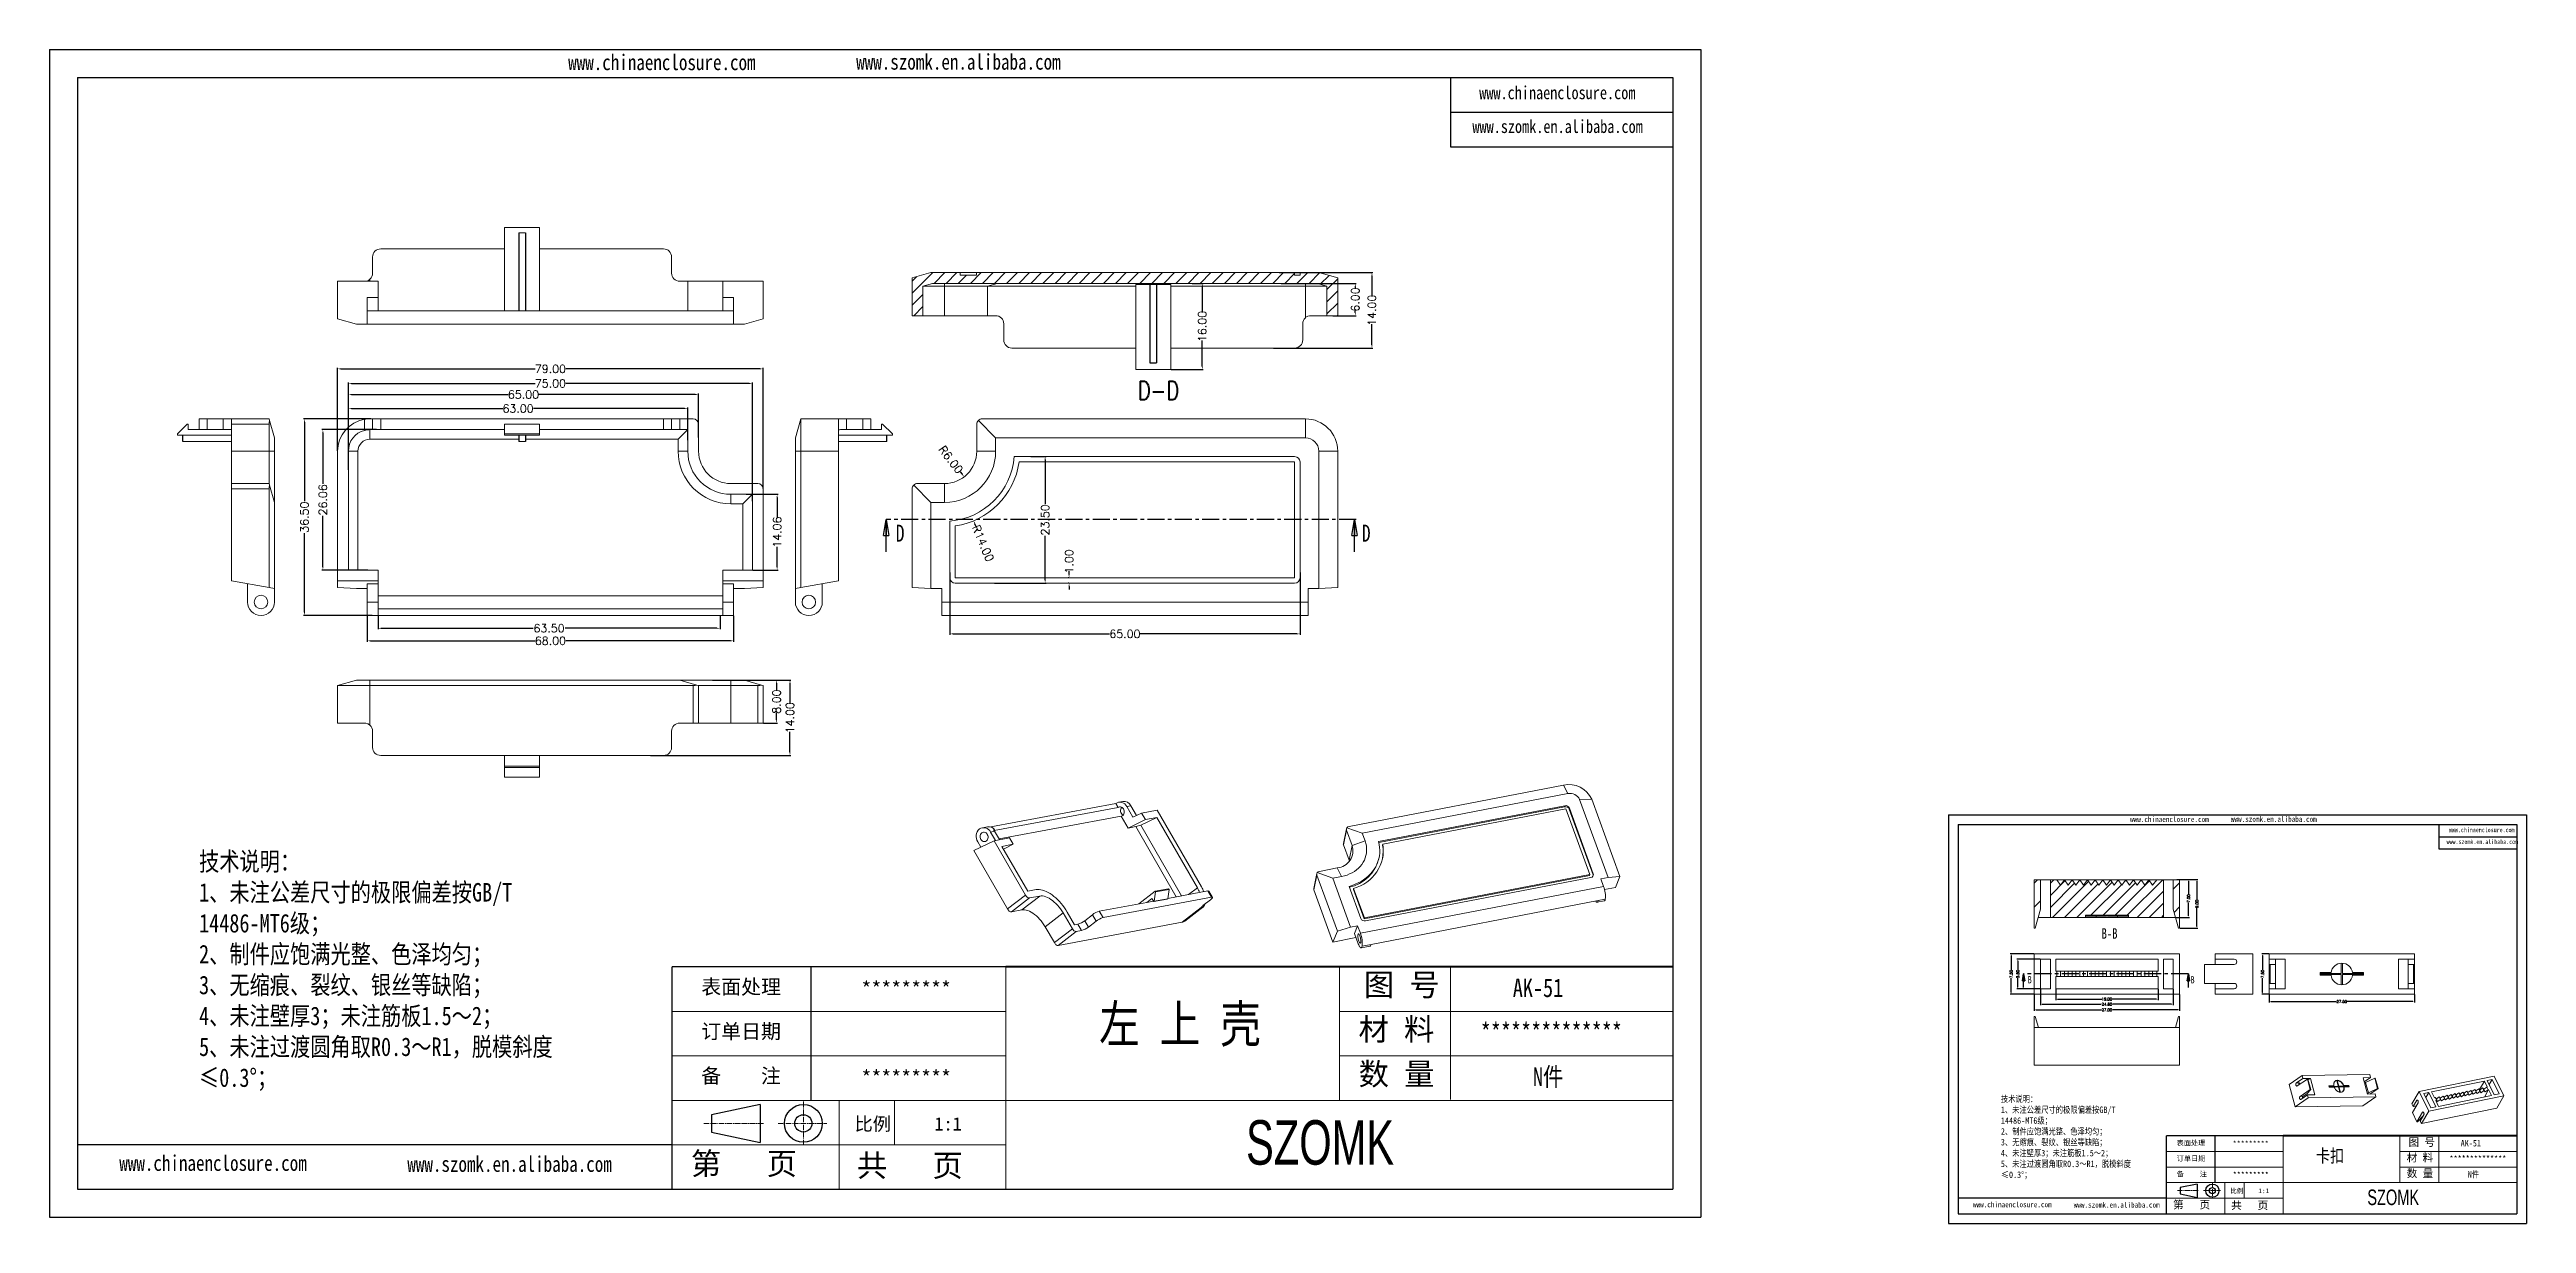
# Model space of a CAD drawing. Header units: inches. Extents: x 1800 to 3196, y 326 to 616.
# Drawn here: x 2735.8 to 3195.5, y 325.7 to 543.6 of the extents above; entities that cross this region are included whole.
import ezdxf

# ---------------------------------------------------------------- set-up
doc = ezdxf.new("R2010")
doc.units = ezdxf.units.IN
doc.header["$LTSCALE"] = 0.05
doc.linetypes.add('CENTER2', pattern=[28.575, 19.05, -3.175, 3.175, -3.175])
doc.linetypes.add('CENTERX2', pattern=[101.6, 63.5, -12.7, 12.7, -12.7])
doc.layers.add('文字', color=81, linetype='Continuous')
for name, color, linetype, lineweight in [('粗实线', 7, 'Continuous', 30), ('细实线', 3, 'Continuous', 9), ('细点划线', 2, 'CENTER2', 9)]:
    doc.layers.add(name, color=color, linetype=linetype, lineweight=lineweight)
doc.styles.add('SLDTEXTSTYLE0', font='TXT', dxfattribs={"width": 0.75})
doc.styles.add('SLDTEXTSTYLE3', font='TXT', dxfattribs={"width": 0.75, "bigfont": 'bigfont'})
doc.styles.get("Standard").update_dxf_attribs({"font": 'txt', "bigfont": 'gbcbig.shx'})
doc.styles.add('宋体', font='', dxfattribs={"width": 0.8, "height": 3.5})
doc.styles.add('长仿宋', font='', dxfattribs={"width": 0.7, "height": 4})
doc.styles.get('宋体').set_extended_font_data('SimSun')
doc.styles.get('长仿宋').set_extended_font_data('SimSun')
doc.dimstyles.new('1', dxfattribs={"dimtxt": 0.5, "dimasz": 0.3, "dimexe": 0.18, "dimexo": 0.0625, "dimgap": 0.09, "dimtad": 0, "dimzin": 0, "dimdsep": 46, "dimtxsty": 'Standard', "dimcen": 0, "dimclrd": 3, "dimclre": 3, "dimadec": 0, "dimazin": 2, "dimtfac": 1, "dimtofl": 0, "dimtmove": 0, "dimatfit": 3, "dimfxl": 1, "dimtolj": 1, "dimtzin": 0, "dimarcsym": 0})
doc.dimstyles.new('2', dxfattribs={"dimtxt": 1.5, "dimasz": 0.6, "dimexe": 0.18, "dimexo": 0.0625, "dimgap": 0.09, "dimtad": 0, "dimzin": 0, "dimdsep": 46, "dimtxsty": 'Standard', "dimcen": 0, "dimclrd": 3, "dimclre": 3, "dimadec": 0, "dimazin": 2, "dimtfac": 1, "dimtofl": 0, "dimtmove": 0, "dimatfit": 3, "dimfxl": 1, "dimtolj": 1, "dimtzin": 0, "dimarcsym": 0})
pattern_1 = [(45, (2951.399, -82.648), (-2.245064, 2.245064), [])]

msp = doc.modelspace()

# ---------------------------------------------------------------- texts
at = {"color": 0, "linetype": 'Continuous', "lineweight": 0, "attachment_point": 2}
for s, insert, char_height, style in [('{\\Ftxt,bigfont|c134;D-D}', (2941.599, 482.083), 3.5, 'SLDTEXTSTYLE3'), ('B-B', (3118.145, 380.515), 1.9291, 'SLDTEXTSTYLE0')]:
    msp.add_mtext(s, dxfattribs=dict(at, insert=insert, char_height=char_height, style=style))
at = {"color": 7, "linetype": 'Continuous', "attachment_point": 1, "style": 'SLDTEXTSTYLE0'}
for s, insert, char_height in [('D', (2892.847, 455.441), 3.175), ('D', (2979.358, 455.441), 3.175), ('B', (3102.958, 371.631), 1.333), ('B', (3133.18, 371.631), 1.333)]:
    msp.add_mtext(s, dxfattribs=dict(at, insert=insert, char_height=char_height))
at = {"attachment_point": 1}
for s, insert, char_height, width in [('{\\fSimHei|b0|i0|c134|p49;表面处理}', (2856.733, 371.003), 2.71501, 1543.07654), ('{\\fSimHei|b0|i0|c134|p49;*********}', (2886.47, 370.653), 2.71501, 1543.07654), ('{\\fSimHei|b0|i0|c134|p49;订单日期}', (2856.733, 362.747), 2.71501, 1543.07654), ('{\\fSimHei|b0|i0|c134|p49;备    注}', (2856.733, 354.491), 2.71501, 1543.07654), ('{\\fSimHei|b0|i0|c134|p49;*********}', (2886.47, 354.142), 2.71501, 1543.07654), ('{\\fSimHei|b0|i0|c134|p49;表面处理}', (3130.593, 341.162), 0.95025, 540.07679), ('{\\fSimHei|b0|i0|c134|p49;*********}', (3141.001, 341.04), 0.95025, 540.07679), ('{\\fSimHei|b0|i0|c134|p49;订单日期}', (3130.593, 338.272), 0.95025, 540.07679), ('{\\fSimHei|b0|i0|c134|p49;备    注}', (3130.593, 335.383), 0.95025, 540.07679), ('{\\fSimHei|b0|i0|c134|p49;*********}', (3141.001, 335.261), 0.95025, 540.07679)]:
    msp.add_mtext(s, dxfattribs=dict(at, insert=insert, char_height=char_height, width=width))
at = {"layer": '文字', "color": 0, "attachment_point": 1, "style": '宋体'}
for s, insert, char_height, width in [('www.chinaenclosure.com', (2832.034, 542.7), 2.90599, 51.05543), ('www.szomk.en.alibaba.com', (2885.497, 542.793), 2.90599, 51.05543), ('www.chinaenclosure.com', (3001.141, 536.825), 2.42166, 42.54619), ('www.szomk.en.alibaba.com', (2999.875, 530.554), 2.42166, 42.54619), ('www.chinaenclosure.com', (3121.948, 401.256), 1.0171, 17.8694), ('www.szomk.en.alibaba.com', (3140.66, 401.288), 1.0171, 17.8694), ('www.szomk.en.alibaba.com', (3180.693, 397.005), 0.84758, 14.89117), ('www.chinaenclosure.com', (3181.136, 399.2), 0.84758, 14.89117), ('{\\H1.111x;技术说明：\\P1、未注公差尺寸的极限偏差按GB/T 14486-MT6级；\\P2、制件应饱满光整、色泽均匀；\\P3、无缩痕、裂纹、银丝等缺陷；\\P4、未注壁厚3；未注筋板1.5～2；\\P5、未注过渡圆角取R0.3～R1，脱模斜度≤0.3%%D；}', (2763.525, 394.65), 3.09587, 69.73259), ('{\\H1.111x;AK-51}', (3007.374, 371.189), 3.09587, 35.79171), ('左 上 壳', (2930.593, 366.218), 6.8797, 87.95458), ('{\\H1.111x;**************}', (3001.419, 362.933), 3.09587, 35.79171), ('{\\H1.111x;N件}', (3011.119, 354.678), 3.09587, 35.79171), ('{\\H1.111x;技术说明：\\P1、未注公差尺寸的极限偏差按GB/T 14486-MT6级；\\P2、制件应饱满光整、色泽均匀；\\P3、无缩痕、裂纹、银丝等缺陷；\\P4、未注壁厚3；未注筋板1.5～2；\\P5、未注过渡圆角取R0.3～R1，脱模斜度≤0.3%%D；}', (3097.97, 349.438), 1.08355, 24.4064), ('{\\H1.111x;AK-51}', (3183.317, 341.227), 1.08355, 12.5271), ('www.chinaenclosure.com', (2748.718, 338.394), 2.90599, 51.05543), ('www.szomk.en.alibaba.com', (2802.182, 338.214), 2.90599, 51.05543), ('卡扣', (3156.444, 339.487), 2.4079, 30.7841), ('{\\H1.111x;**************}', (3181.233, 338.338), 1.08355, 12.5271), ('{\\H1.111x;N件}', (3184.628, 335.448), 1.08355, 12.5271), ('www.chinaenclosure.com', (3092.788, 329.749), 1.0171, 17.8694), ('www.szomk.en.alibaba.com', (3111.5, 329.686), 1.0171, 17.8694)]:
    msp.add_mtext(s, dxfattribs=dict(at, insert=insert, char_height=char_height, width=width))
at = {"layer": '粗实线', "attachment_point": 1, "style": '长仿宋'}
for insert, char_height, width in [((2957.864, 344.896), 8.25565, 92.57893), ((3165.989, 332.024), 2.88948, 32.40263)]:
    msp.add_mtext('{\\fSTXinwei|b0|i0|c134|p2;SZOMK}', dxfattribs=dict(at, insert=insert, char_height=char_height, width=width))
at = {"layer": '细实线', "color": 7, "attachment_point": 1}
for s, insert, char_height, width in [('{\\fSimSun|b0|i0|c134|p54;图 号}', (2979.723, 372.092), 4.12782, 20.63912), ('{\\fSimSun|b0|i0|c134|p54;材 料   }', (2978.744, 363.837), 4.12782, 20.63912), ('{\\fSimSun|b0|i0|c134|p54;数 量}', (2978.764, 355.54), 4.12782, 18.65003), ('{\\fSimSun|b0|i0|c134|p54;比例}', (2885.197, 345.452), 2.47669, 10.87192), ('{\\fSimSun|b0|i0|c134|p54;1:1}', (2900.032, 345.452), 2.47669, 10.87192), ('{\\fSimSun|b0|i0|c134|p54;图 号}', (3173.639, 341.543), 1.44474, 7.22369), ('{\\fSimSun|b0|i0|c134|p54;第   页}', (2854.823, 338.904), 4.12782, 30.95868), ('{\\fSimSun|b0|i0|c134|p54; 共   页}', (2882.813, 338.553), 4.12782, 30.95868), ('{\\fSimSun|b0|i0|c134|p54;材 料   }', (3173.297, 338.654), 1.44474, 7.22369), ('{\\fSimSun|b0|i0|c134|p54;数 量}', (3173.304, 335.75), 1.44474, 6.52751), ('{\\fSimSun|b0|i0|c134|p54;比例}', (3140.555, 332.219), 0.86684, 3.80517), ('{\\fSimSun|b0|i0|c134|p54;1:1}', (3145.747, 332.219), 0.86684, 3.80517), ('{\\fSimSun|b0|i0|c134|p54;第   页}', (3129.924, 329.927), 1.44474, 10.83554), ('{\\fSimSun|b0|i0|c134|p54; 共   页}', (3139.721, 329.805), 1.44474, 10.83554)]:
    msp.add_mtext(s, dxfattribs=dict(at, insert=insert, char_height=char_height, width=width))

# ---------------------------------------------------------------- blocks, each defined once
blk = doc.blocks.new('_CLOSED')
at = {"color": 0, "linetype": 'ByBlock', "lineweight": -2}
for p, q in [((-1, 0.166667), (0, 0)), ((-1, 0.166667), (-1, -0.166667)), ((0, 0), (-1, -0.166667)), ((0, 0), (-1, 0))]:
    blk.add_line(p, q, dxfattribs=at)
blk = doc.blocks.new('*D232')
at = {"color": 3, "lineweight": -2}
for p, q in [((2789.24, 469.13), (2789.24, 484.53)), ((2789.84, 484.35), (2825.9, 484.35)), ((2867.64, 484.35), (2831.58, 484.35)), ((2868.24, 462.13), (2868.24, 484.53))]:
    blk.add_line(p, q, dxfattribs=at)
at = {"color": 3}
for points in [[(2789.84, 484.45), (2789.84, 484.25), (2789.24, 484.35)], [(2867.64, 484.45), (2867.64, 484.25), (2868.24, 484.35)]]:
    blk.add_solid(points, dxfattribs=at)
at = {"layer": 'Defpoints', "color": 0}
for p in [(2868.24, 484.35), (2789.24, 469.07), (2868.24, 462.07)]:
    blk.add_point(p, dxfattribs=at)
at = {"color": 0, "insert": (2828.74, 484.35), "char_height": 1.5, "attachment_point": 5}
blk.add_mtext('\\A1;79.00', dxfattribs=at)
blk = doc.blocks.new('*D233')
at = {"color": 3, "lineweight": -2}
for p, q in [((2791.24, 469.13), (2791.24, 481.83)), ((2791.84, 481.65), (2825.9, 481.65)), ((2865.64, 481.65), (2831.58, 481.65)), ((2866.24, 459.8), (2866.24, 481.83))]:
    blk.add_line(p, q, dxfattribs=at)
at = {"color": 3}
for points in [[(2791.84, 481.75), (2791.84, 481.55), (2791.24, 481.65)], [(2865.64, 481.75), (2865.64, 481.55), (2866.24, 481.65)]]:
    blk.add_solid(points, dxfattribs=at)
at = {"layer": 'Defpoints', "color": 0}
for p in [(2866.24, 481.65), (2791.24, 469.07), (2866.24, 459.74)]:
    blk.add_point(p, dxfattribs=at)
at = {"color": 0, "insert": (2828.74, 481.65), "char_height": 1.5, "attachment_point": 5}
blk.add_mtext('\\A1;75.00', dxfattribs=at)
blk = doc.blocks.new('*D234')
at = {"color": 3, "lineweight": -2}
for p, q in [((2791.24, 467.16), (2791.24, 477.15)), ((2791.84, 476.97), (2819.9, 476.97)), ((2853.64, 476.97), (2825.58, 476.97)), ((2854.24, 471.13), (2854.24, 477.15))]:
    blk.add_line(p, q, dxfattribs=at)
at = {"color": 3}
for points in [[(2791.84, 477.07), (2791.84, 476.87), (2791.24, 476.97)], [(2853.64, 477.07), (2853.64, 476.87), (2854.24, 476.97)]]:
    blk.add_solid(points, dxfattribs=at)
at = {"layer": 'Defpoints', "color": 0}
for p in [(2854.24, 476.97), (2854.24, 471.07), (2791.24, 467.09)]:
    blk.add_point(p, dxfattribs=at)
at = {"color": 0, "insert": (2822.74, 476.97), "char_height": 1.5, "attachment_point": 5}
blk.add_mtext('\\A1;63.00', dxfattribs=at)
blk = doc.blocks.new('*D235')
at = {"color": 3, "lineweight": -2}
for p, q in [((2791.24, 465.58), (2791.24, 479.77)), ((2791.84, 479.59), (2820.9, 479.59)), ((2855.64, 479.59), (2826.58, 479.59)), ((2856.24, 471.63), (2856.24, 479.77))]:
    blk.add_line(p, q, dxfattribs=at)
at = {"color": 3}
for points in [[(2791.84, 479.69), (2791.84, 479.49), (2791.24, 479.59)], [(2855.64, 479.69), (2855.64, 479.49), (2856.24, 479.59)]]:
    blk.add_solid(points, dxfattribs=at)
at = {"layer": 'Defpoints', "color": 0}
for p in [(2791.24, 479.59), (2856.24, 471.57), (2791.24, 465.52)]:
    blk.add_point(p, dxfattribs=at)
at = {"color": 0, "insert": (2823.74, 479.59), "char_height": 1.5, "attachment_point": 5}
blk.add_mtext('\\A1;65.00', dxfattribs=at)
blk = doc.blocks.new('*D236')
at = {"color": 3, "lineweight": -2}
for p, q in [((2796.74, 438.5), (2796.74, 436.02)), ((2860.24, 438.5), (2860.24, 436.02)), ((2797.34, 436.2), (2825.52, 436.2)), ((2859.64, 436.2), (2831.45, 436.2))]:
    blk.add_line(p, q, dxfattribs=at)
at = {"color": 3}
for points in [[(2797.34, 436.3), (2797.34, 436.1), (2796.74, 436.2)], [(2859.64, 436.3), (2859.64, 436.1), (2860.24, 436.2)]]:
    blk.add_solid(points, dxfattribs=at)
at = {"layer": 'Defpoints', "color": 0}
for p in [(2796.74, 438.57), (2860.24, 438.57), (2860.24, 436.2)]:
    blk.add_point(p, dxfattribs=at)
at = {"color": 0, "insert": (2828.49, 436.2), "char_height": 1.5, "attachment_point": 5}
blk.add_mtext('\\A1;63.50', dxfattribs=at)
blk = doc.blocks.new('*D237')
at = {"color": 3, "lineweight": -2}
for p, q in [((2794.74, 438.5), (2794.74, 433.69)), ((2862.74, 438.5), (2862.74, 433.69)), ((2795.34, 433.87), (2825.9, 433.87)), ((2862.14, 433.87), (2831.58, 433.87))]:
    blk.add_line(p, q, dxfattribs=at)
at = {"color": 3}
for points in [[(2795.34, 433.97), (2795.34, 433.77), (2794.74, 433.87)], [(2862.14, 433.97), (2862.14, 433.77), (2862.74, 433.87)]]:
    blk.add_solid(points, dxfattribs=at)
at = {"layer": 'Defpoints', "color": 0}
for p in [(2794.74, 438.57), (2862.74, 438.57), (2862.74, 433.87)]:
    blk.add_point(p, dxfattribs=at)
at = {"color": 0, "insert": (2828.74, 433.87), "char_height": 1.5, "attachment_point": 5}
blk.add_mtext('\\A1;68.00', dxfattribs=at)
blk = doc.blocks.new('*D238')
at = {"color": 3, "lineweight": -2}
for p, q in [((2795.43, 475.07), (2782.9, 475.07)), ((2783.08, 474.47), (2783.08, 459.78)), ((2783.08, 439.17), (2783.08, 453.85)), ((2795.68, 438.57), (2782.9, 438.57))]:
    blk.add_line(p, q, dxfattribs=at)
at = {"color": 3}
for points in [[(2782.98, 474.47), (2783.18, 474.47), (2783.08, 475.07)], [(2782.98, 439.17), (2783.18, 439.17), (2783.08, 438.57)]]:
    blk.add_solid(points, dxfattribs=at)
at = {"layer": 'Defpoints', "color": 0}
for p in [(2795.49, 475.07), (2783.08, 438.57), (2795.74, 438.57)]:
    blk.add_point(p, dxfattribs=at)
at = {"color": 0, "insert": (2783.08, 456.82), "char_height": 1.5, "attachment_point": 5, "rotation": 90}
blk.add_mtext('\\A1;36.50', dxfattribs=at)
blk = doc.blocks.new('*D239')
at = {"color": 3, "lineweight": -2}
for p, q in [((2796.43, 473.07), (2786.33, 473.07)), ((2786.51, 472.47), (2786.51, 463)), ((2786.51, 447.61), (2786.51, 457.07)), ((2794.82, 447.01), (2786.33, 447.01))]:
    blk.add_line(p, q, dxfattribs=at)
at = {"color": 3}
for points in [[(2786.41, 472.47), (2786.61, 472.47), (2786.51, 473.07)], [(2786.41, 447.61), (2786.61, 447.61), (2786.51, 447.01)]]:
    blk.add_solid(points, dxfattribs=at)
at = {"layer": 'Defpoints', "color": 0}
for p in [(2796.49, 473.07), (2786.51, 447.01), (2794.88, 447.01)]:
    blk.add_point(p, dxfattribs=at)
at = {"color": 0, "insert": (2786.51, 460.04), "char_height": 1.5, "attachment_point": 5, "rotation": 90}
blk.add_mtext('\\A1;26.06', dxfattribs=at)
blk = doc.blocks.new('*D242')
at = {"color": 3, "lineweight": -2}
for p, q in [((2865.09, 461.07), (2871, 461.07)), ((2870.82, 460.47), (2870.82, 456.75)), ((2870.82, 447.61), (2870.82, 451.32)), ((2866.3, 447.01), (2871, 447.01))]:
    blk.add_line(p, q, dxfattribs=at)
at = {"color": 3}
for points in [[(2870.72, 460.47), (2870.92, 460.47), (2870.82, 461.07)], [(2870.72, 447.61), (2870.92, 447.61), (2870.82, 447.01)]]:
    blk.add_solid(points, dxfattribs=at)
at = {"layer": 'Defpoints', "color": 0}
for p in [(2865.03, 461.07), (2870.82, 461.07), (2866.24, 447.01)]:
    blk.add_point(p, dxfattribs=at)
at = {"color": 0, "insert": (2870.82, 454.04), "char_height": 1.5, "attachment_point": 5, "rotation": 90}
blk.add_mtext('\\A1;14.06', dxfattribs=at)
blk = doc.blocks.new('*D243')
at = {"color": 3, "lineweight": -2}
for p, q in [((2902.88, 446.54), (2902.88, 434.98)), ((2967.88, 446.54), (2967.88, 434.98)), ((2903.48, 435.16), (2932.54, 435.16)), ((2967.28, 435.16), (2938.22, 435.16))]:
    blk.add_line(p, q, dxfattribs=at)
at = {"color": 3}
for points in [[(2903.48, 435.26), (2903.48, 435.06), (2902.88, 435.16)], [(2967.28, 435.26), (2967.28, 435.06), (2967.88, 435.16)]]:
    blk.add_solid(points, dxfattribs=at)
at = {"layer": 'Defpoints', "color": 0}
for p in [(2902.88, 446.6), (2967.88, 446.6), (2967.88, 435.16)]:
    blk.add_point(p, dxfattribs=at)
at = {"color": 0, "insert": (2935.38, 435.16), "char_height": 1.5, "attachment_point": 5}
blk.add_mtext('\\A1;65.00', dxfattribs=at)
blk = doc.blocks.new('*D244')
at = {"color": 3, "lineweight": -2}
for p, q in [((2917.89, 468.07), (2920.75, 468.07)), ((2920.57, 467.47), (2920.57, 459.28)), ((2920.57, 445.17), (2920.57, 453.35)), ((2911.15, 444.57), (2920.75, 444.57))]:
    blk.add_line(p, q, dxfattribs=at)
at = {"color": 3}
for points in [[(2920.47, 467.47), (2920.67, 467.47), (2920.57, 468.07)], [(2920.47, 445.17), (2920.67, 445.17), (2920.57, 444.57)]]:
    blk.add_solid(points, dxfattribs=at)
at = {"layer": 'Defpoints', "color": 0}
for p in [(2917.82, 468.07), (2920.57, 468.07), (2911.08, 444.57)]:
    blk.add_point(p, dxfattribs=at)
at = {"color": 0, "insert": (2920.57, 456.32), "char_height": 1.5, "attachment_point": 5, "rotation": 90}
blk.add_mtext('\\A1;23.50', dxfattribs=at)
blk = doc.blocks.new('*D245')
at = {"color": 3, "lineweight": -2}
for p, q in [((2925.01, 446.17), (2925.01, 446.77)), ((2924.95, 445.57), (2924.83, 445.57)), ((2924.95, 444.57), (2924.83, 444.57)), ((2925.01, 443.97), (2925.01, 443.37))]:
    blk.add_line(p, q, dxfattribs=at)
at = {"color": 3}
for points in [[(2924.91, 446.17), (2925.11, 446.17), (2925.01, 445.57)], [(2924.91, 443.97), (2925.11, 443.97), (2925.01, 444.57)]]:
    blk.add_solid(points, dxfattribs=at)
at = {"layer": 'Defpoints', "color": 0}
for p in [(2925.01, 445.57), (2925.01, 445.57), (2925.01, 444.57)]:
    blk.add_point(p, dxfattribs=at)
at = {"color": 0, "insert": (2925.01, 448.61), "char_height": 1.5, "attachment_point": 5, "rotation": 90}
blk.add_mtext('\\A1;1.00', dxfattribs=at)
blk = doc.blocks.new('*D246')
at = {"color": 3, "lineweight": -2}
blk.add_line((2904.81, 465.26), (2905.18, 464.79), dxfattribs=at)
at = {"color": 3}
blk.add_solid([(2905.26, 464.85), (2905.1, 464.73), (2905.54, 464.31)], dxfattribs=at)
at = {"layer": 'Defpoints', "color": 0}
for p in [(2901.88, 469.07), (2905.54, 464.31)]:
    blk.add_point(p, dxfattribs=at)
at = {"color": 0, "insert": (2903.08, 467.51), "char_height": 1.5, "attachment_point": 5, "rotation": 307.6064}
blk.add_mtext('\\A1;R6.00', dxfattribs=at)
blk = doc.blocks.new('*D248')
at = {"color": 3, "lineweight": -2}
blk.add_line((2907.76, 455.05), (2907.53, 455.6), dxfattribs=at)
at = {"color": 3}
blk.add_solid([(2907.62, 455.64), (2907.44, 455.56), (2907.3, 456.16)], dxfattribs=at)
at = {"layer": 'Defpoints', "color": 0}
for p in [(2901.88, 469.07), (2907.3, 456.16)]:
    blk.add_point(p, dxfattribs=at)
at = {"color": 0, "insert": (2909.05, 451.97), "char_height": 1.5, "attachment_point": 5, "rotation": 292.7589}
blk.add_mtext('\\A1;R14.00', dxfattribs=at)
blk = doc.blocks.new('*D249')
at = {"color": 3, "lineweight": -2}
for p, q in [((2964.4, 500.22), (2978.32, 500.22)), ((2978.14, 499.62), (2978.14, 499.31)), ((2973.94, 494.22), (2978.32, 494.22)), ((2978.14, 494.82), (2978.14, 495.13))]:
    blk.add_line(p, q, dxfattribs=at)
at = {"color": 3}
for points in [[(2978.04, 499.62), (2978.24, 499.62), (2978.14, 500.22)], [(2978.04, 494.82), (2978.24, 494.82), (2978.14, 494.22)]]:
    blk.add_solid(points, dxfattribs=at)
at = {"layer": 'Defpoints', "color": 0}
for p in [(2964.33, 500.22), (2973.88, 494.22), (2978.14, 494.22)]:
    blk.add_point(p, dxfattribs=at)
at = {"color": 0, "insert": (2978.14, 497.22), "char_height": 1.5, "attachment_point": 5, "rotation": 90}
blk.add_mtext('\\A1;6.00', dxfattribs=at)
blk = doc.blocks.new('*D250')
at = {"color": 3, "lineweight": -2}
for p, q in [((2964.03, 502.22), (2981.41, 502.22)), ((2981.23, 501.62), (2981.23, 497.81)), ((2981.23, 488.82), (2981.23, 492.63)), ((2962.95, 488.22), (2981.41, 488.22))]:
    blk.add_line(p, q, dxfattribs=at)
at = {"color": 3}
for points in [[(2981.13, 501.62), (2981.33, 501.62), (2981.23, 502.22)], [(2981.13, 488.82), (2981.33, 488.82), (2981.23, 488.22)]]:
    blk.add_solid(points, dxfattribs=at)
at = {"layer": 'Defpoints', "color": 0}
for p in [(2963.97, 502.22), (2981.23, 502.22), (2962.88, 488.22)]:
    blk.add_point(p, dxfattribs=at)
at = {"color": 0, "insert": (2981.23, 495.22), "char_height": 1.5, "attachment_point": 5, "rotation": 90}
blk.add_mtext('\\A1;14.00', dxfattribs=at)
blk = doc.blocks.new('*D251')
at = {"color": 3, "lineweight": -2}
for p, q in [((2947.85, 500.22), (2949.91, 500.22)), ((2949.73, 499.62), (2949.73, 494.81)), ((2949.73, 484.82), (2949.73, 489.63)), ((2943.94, 484.22), (2949.91, 484.22))]:
    blk.add_line(p, q, dxfattribs=at)
at = {"color": 3}
for points in [[(2949.63, 499.62), (2949.83, 499.62), (2949.73, 500.22)], [(2949.63, 484.82), (2949.83, 484.82), (2949.73, 484.22)]]:
    blk.add_solid(points, dxfattribs=at)
at = {"layer": 'Defpoints', "color": 0}
for p in [(2947.79, 500.22), (2949.73, 500.22), (2943.88, 484.22)]:
    blk.add_point(p, dxfattribs=at)
at = {"color": 0, "insert": (2949.73, 492.22), "char_height": 1.5, "attachment_point": 5, "rotation": 90}
blk.add_mtext('\\A1;16.00', dxfattribs=at)
blk = doc.blocks.new('*D252')
at = {"color": 3, "lineweight": -2}
for p, q in [((2864.8, 426.59), (2870.91, 426.59)), ((2870.73, 425.99), (2870.73, 424.68)), ((2868.3, 418.59), (2870.91, 418.59)), ((2870.73, 419.19), (2870.73, 420.5))]:
    blk.add_line(p, q, dxfattribs=at)
at = {"color": 3}
for points in [[(2870.63, 425.99), (2870.83, 425.99), (2870.73, 426.59)], [(2870.63, 419.19), (2870.83, 419.19), (2870.73, 418.59)]]:
    blk.add_solid(points, dxfattribs=at)
at = {"layer": 'Defpoints', "color": 0}
for p in [(2864.74, 426.59), (2870.73, 426.59), (2868.24, 418.59)]:
    blk.add_point(p, dxfattribs=at)
at = {"color": 0, "insert": (2870.73, 422.59), "char_height": 1.5, "attachment_point": 5, "rotation": 90}
blk.add_mtext('\\A1;8.00', dxfattribs=at)
blk = doc.blocks.new('*D253')
at = {"color": 3, "lineweight": -2}
for p, q in [((2858.85, 426.59), (2873.39, 426.59)), ((2873.21, 425.99), (2873.21, 422.18)), ((2873.21, 413.19), (2873.21, 417)), ((2847.29, 412.59), (2873.39, 412.59))]:
    blk.add_line(p, q, dxfattribs=at)
at = {"color": 3}
for points in [[(2873.11, 425.99), (2873.31, 425.99), (2873.21, 426.59)], [(2873.11, 413.19), (2873.31, 413.19), (2873.21, 412.59)]]:
    blk.add_solid(points, dxfattribs=at)
at = {"layer": 'Defpoints', "color": 0}
for p in [(2858.79, 426.59), (2873.21, 426.59), (2847.22, 412.59)]:
    blk.add_point(p, dxfattribs=at)
at = {"color": 0, "insert": (2873.21, 419.59), "char_height": 1.5, "attachment_point": 5, "rotation": 90}
blk.add_mtext('\\A1;14.00', dxfattribs=at)
blk = doc.blocks.new('*D223')
at = {"color": 3, "lineweight": -2}
for p, q in [((3104.15, 368.22), (3104.15, 365.18)), ((3131.15, 368.22), (3131.15, 365.18)), ((3104.45, 365.36), (3116.65, 365.36)), ((3130.85, 365.36), (3118.66, 365.36))]:
    blk.add_line(p, q, dxfattribs=at)
at = {"color": 3}
for points in [[(3104.45, 365.41), (3104.45, 365.31), (3104.15, 365.36)], [(3130.85, 365.41), (3130.85, 365.31), (3131.15, 365.36)]]:
    blk.add_solid(points, dxfattribs=at)
at = {"layer": 'Defpoints', "color": 0}
for p in [(3104.15, 368.29), (3131.15, 368.29), (3131.15, 365.36)]:
    blk.add_point(p, dxfattribs=at)
at = {"color": 0, "insert": (3117.65, 365.36), "char_height": 0.5, "attachment_point": 5}
blk.add_mtext('\\A1;27.00', dxfattribs=at)
blk = doc.blocks.new('*D224')
at = {"color": 3, "lineweight": -2}
for p, q in [((3105.35, 369.22), (3105.35, 366.23)), ((3129.95, 369.22), (3129.95, 366.23)), ((3105.65, 366.41), (3116.6, 366.41)), ((3129.65, 366.41), (3118.7, 366.41))]:
    blk.add_line(p, q, dxfattribs=at)
at = {"color": 3}
for points in [[(3105.65, 366.46), (3105.65, 366.36), (3105.35, 366.41)], [(3129.65, 366.46), (3129.65, 366.36), (3129.95, 366.41)]]:
    blk.add_solid(points, dxfattribs=at)
at = {"layer": 'Defpoints', "color": 0}
for p in [(3105.35, 369.29), (3129.95, 369.29), (3129.95, 366.41)]:
    blk.add_point(p, dxfattribs=at)
at = {"color": 0, "insert": (3117.65, 366.41), "char_height": 0.5, "attachment_point": 5}
blk.add_mtext('\\A1;24.60', dxfattribs=at)
blk = doc.blocks.new('*D225')
at = {"color": 3, "lineweight": -2}
for p, q in [((3108.15, 369.22), (3108.15, 367.19)), ((3127.15, 369.22), (3127.15, 367.19)), ((3108.45, 367.37), (3116.73, 367.37)), ((3126.85, 367.37), (3118.58, 367.37))]:
    blk.add_line(p, q, dxfattribs=at)
at = {"color": 3}
for points in [[(3108.45, 367.42), (3108.45, 367.32), (3108.15, 367.37)], [(3126.85, 367.42), (3126.85, 367.32), (3127.15, 367.37)]]:
    blk.add_solid(points, dxfattribs=at)
at = {"layer": 'Defpoints', "color": 0}
for p in [(3108.15, 369.29), (3127.15, 369.29), (3127.15, 367.37)]:
    blk.add_point(p, dxfattribs=at)
at = {"color": 0, "insert": (3117.65, 367.37), "char_height": 0.5, "attachment_point": 5}
blk.add_mtext('\\A1;19.00', dxfattribs=at)
blk = doc.blocks.new('*D226')
at = {"color": 3, "lineweight": -2}
for p, q in [((3104.09, 375.79), (3099.7, 375.79)), ((3099.88, 375.49), (3099.88, 372.83)), ((3104.09, 368.29), (3099.7, 368.29)), ((3099.88, 368.59), (3099.88, 371.24))]:
    blk.add_line(p, q, dxfattribs=at)
at = {"color": 3}
for points in [[(3099.83, 375.49), (3099.93, 375.49), (3099.88, 375.79)], [(3099.83, 368.59), (3099.93, 368.59), (3099.88, 368.29)]]:
    blk.add_solid(points, dxfattribs=at)
at = {"layer": 'Defpoints', "color": 0}
for p in [(3099.88, 375.79), (3104.15, 375.79), (3104.15, 368.29)]:
    blk.add_point(p, dxfattribs=at)
at = {"color": 0, "insert": (3099.88, 372.04), "char_height": 0.5, "attachment_point": 5, "rotation": 90}
blk.add_mtext('\\A1;7.50', dxfattribs=at)
blk = doc.blocks.new('*D227')
at = {"color": 3, "lineweight": -2}
for p, q in [((3105.29, 374.79), (3100.91, 374.79)), ((3101.09, 374.49), (3101.09, 372.83)), ((3105.29, 369.29), (3100.91, 369.29)), ((3101.09, 369.59), (3101.09, 371.24))]:
    blk.add_line(p, q, dxfattribs=at)
at = {"color": 3}
for points in [[(3101.04, 374.49), (3101.14, 374.49), (3101.09, 374.79)], [(3101.04, 369.59), (3101.14, 369.59), (3101.09, 369.29)]]:
    blk.add_solid(points, dxfattribs=at)
at = {"layer": 'Defpoints', "color": 0}
for p in [(3101.09, 374.79), (3105.35, 374.79), (3105.35, 369.29)]:
    blk.add_point(p, dxfattribs=at)
at = {"color": 0, "insert": (3101.09, 372.04), "char_height": 0.5, "attachment_point": 5, "rotation": 90}
blk.add_mtext('\\A1;5.50', dxfattribs=at)
blk = doc.blocks.new('*D228')
at = {"color": 3, "lineweight": -2}
for p, q in [((3131.22, 389.54), (3133, 389.54)), ((3132.82, 389.24), (3132.82, 386.8)), ((3130.44, 382.54), (3133, 382.54)), ((3132.82, 382.84), (3132.82, 385.28))]:
    blk.add_line(p, q, dxfattribs=at)
at = {"color": 3}
for points in [[(3132.77, 389.24), (3132.87, 389.24), (3132.82, 389.54)], [(3132.77, 382.84), (3132.87, 382.84), (3132.82, 382.54)]]:
    blk.add_solid(points, dxfattribs=at)
at = {"layer": 'Defpoints', "color": 0}
for p in [(3131.15, 389.54), (3132.82, 389.54), (3130.38, 382.54)]:
    blk.add_point(p, dxfattribs=at)
at = {"color": 0, "insert": (3132.82, 386.04), "char_height": 0.5, "attachment_point": 5, "rotation": 90}
blk.add_mtext('\\A1;7.00', dxfattribs=at)
blk = doc.blocks.new('*D229')
at = {"color": 3, "lineweight": -2}
for p, q in [((3130.62, 389.54), (3134.55, 389.54)), ((3134.37, 389.24), (3134.37, 385.8)), ((3134.37, 380.84), (3134.37, 384.28)), ((3131.22, 380.54), (3134.55, 380.54))]:
    blk.add_line(p, q, dxfattribs=at)
at = {"color": 3}
for points in [[(3134.32, 389.24), (3134.42, 389.24), (3134.37, 389.54)], [(3134.32, 380.84), (3134.42, 380.84), (3134.37, 380.54)]]:
    blk.add_solid(points, dxfattribs=at)
at = {"layer": 'Defpoints', "color": 0}
for p in [(3130.55, 389.54), (3134.37, 389.54), (3131.15, 380.54)]:
    blk.add_point(p, dxfattribs=at)
at = {"color": 0, "insert": (3134.37, 385.04), "char_height": 0.5, "attachment_point": 5, "rotation": 90}
blk.add_mtext('\\A1;9.00', dxfattribs=at)
blk = doc.blocks.new('*D230')
at = {"color": 3, "lineweight": -2}
for p, q in [((3147.75, 368.22), (3147.75, 366.74)), ((3174.75, 368.22), (3174.75, 366.74)), ((3148.05, 366.92), (3160.25, 366.92)), ((3174.45, 366.92), (3162.26, 366.92))]:
    blk.add_line(p, q, dxfattribs=at)
at = {"color": 3}
for points in [[(3148.05, 366.97), (3148.05, 366.87), (3147.75, 366.92)], [(3174.45, 366.97), (3174.45, 366.87), (3174.75, 366.92)]]:
    blk.add_solid(points, dxfattribs=at)
at = {"layer": 'Defpoints', "color": 0}
for p in [(3147.75, 368.29), (3174.75, 368.29), (3174.75, 366.92)]:
    blk.add_point(p, dxfattribs=at)
at = {"color": 0, "insert": (3161.25, 366.92), "char_height": 0.5, "attachment_point": 5}
blk.add_mtext('\\A1;27.00', dxfattribs=at)
blk = doc.blocks.new('*D231')
at = {"color": 3, "lineweight": -2}
for p, q in [((3147.69, 375.79), (3146.38, 375.79)), ((3146.56, 375.49), (3146.56, 372.83)), ((3147.69, 368.29), (3146.38, 368.29)), ((3146.56, 368.59), (3146.56, 371.24))]:
    blk.add_line(p, q, dxfattribs=at)
at = {"color": 3}
for points in [[(3146.51, 375.49), (3146.61, 375.49), (3146.56, 375.79)], [(3146.51, 368.59), (3146.61, 368.59), (3146.56, 368.29)]]:
    blk.add_solid(points, dxfattribs=at)
at = {"layer": 'Defpoints', "color": 0}
for p in [(3146.56, 375.79), (3147.75, 375.79), (3147.75, 368.29)]:
    blk.add_point(p, dxfattribs=at)
at = {"color": 0, "insert": (3146.56, 372.04), "char_height": 0.5, "attachment_point": 5, "rotation": 90}
blk.add_mtext('\\A1;7.50', dxfattribs=at)

# ---------------------------------------------------------------- dimensions: what is measured, and where the dimension line sits
for base, p1, p2, dimstyle, picture, middle in [((2981.226, 502.218), (2962.884, 488.218), (2963.966, 502.218), '2', '*D250', (2981.226, 495.218)), ((2949.732, 500.218), (2943.881, 484.218), (2947.786, 500.218), '2', '*D251', (2949.732, 492.218)), ((2978.14, 494.218), (2964.333, 500.218), (2973.881, 494.218), '2', '*D249', (2978.14, 497.218)), ((2786.508, 447.008), (2796.488, 473.066), (2794.883, 447.008), '2', '*D239', (2786.508, 460.037)), ((2920.574, 468.066), (2911.085, 444.566), (2917.825, 468.066), '2', '*D244', (2920.574, 456.316)), ((2925.009, 445.566), (2925.009, 444.566), (2925.009, 445.566), '2', '*D245', (2925.009, 448.606)), ((2873.214, 426.587), (2847.224, 412.587), (2858.791, 426.587), '2', '*D253', (2873.214, 419.587)), ((2870.729, 426.587), (2868.238, 418.587), (2864.738, 426.587), '2', '*D252', (2870.729, 422.587)), ((3132.823, 389.539), (3130.382, 382.539), (3131.153, 389.539), '1', '*D228', (3132.823, 386.039)), ((3134.371, 389.539), (3131.153, 380.539), (3130.553, 389.539), '1', '*D229', (3134.371, 385.039)), ((3099.877, 375.786), (3104.153, 368.286), (3104.153, 375.786), '1', '*D226', (3099.877, 372.036)), ((3101.093, 374.786), (3105.353, 369.286), (3105.353, 374.786), '1', '*D227', (3101.093, 372.036)), ((3146.557, 375.786), (3147.753, 368.286), (3147.753, 375.786), '1', '*D231', (3146.557, 372.036))]:
    dim = msp.add_linear_dim(base=base, p1=p1, p2=p2, angle=90, dimstyle=dimstyle)
    dim.commit()
    dim.dimension.update_dxf_attribs({"geometry": picture, "text_midpoint": middle})
for base, p1, p2, dimstyle, picture, middle in [((2868.238, 484.353), (2789.238, 469.066), (2868.238, 462.066), '2', '*D232', (2828.738, 484.353)), ((2866.238, 481.646), (2791.238, 469.066), (2866.238, 459.742), '2', '*D233', (2828.738, 481.646)), ((2791.238, 479.587), (2856.238, 471.566), (2791.238, 465.519), '2', '*D235', (2823.738, 479.587)), ((2854.238, 476.972), (2791.238, 467.093), (2854.238, 471.066), '2', '*D234', (2822.738, 476.972)), ((3131.153, 365.359), (3104.153, 368.286), (3131.153, 368.286), '1', '*D223', (3117.653, 365.359)), ((3129.953, 366.409), (3105.353, 369.286), (3129.953, 369.286), '1', '*D224', (3117.653, 366.409))]:
    dim = msp.add_linear_dim(base=base, p1=p1, p2=p2, dimstyle=dimstyle)
    dim.commit()
    dim.dimension.update_dxf_attribs({"geometry": picture, "text_midpoint": middle, "dimtype": 160})
for base, p1, p2, picture, middle in [((2783.079, 438.566), (2795.488, 475.066), (2795.738, 438.566), '*D238', (2783.079, 456.816)), ((2870.822, 461.066), (2866.238, 447.008), (2865.03, 461.066), '*D242', (2870.822, 454.037))]:
    dim = msp.add_linear_dim(base=base, p1=p1, p2=p2, angle=90, dimstyle='2')
    dim.commit()
    dim.dimension.update_dxf_attribs({"geometry": picture, "text_midpoint": middle, "dimtype": 160})
dim = msp.add_radius_dim(center=(2901.881, 469.066), mpoint=(2905.543, 464.313), dimstyle='2')
dim.commit()
dim.dimension.update_dxf_attribs({"geometry": '*D246', "text_midpoint": (2903.077, 467.514), "dimtype": 164})
dim = msp.add_radius_dim(center=(2901.881, 469.066), mpoint=(2907.297, 456.156), dimstyle='2')
dim.commit()
dim.dimension.update_dxf_attribs({"geometry": '*D248', "text_midpoint": (2909.054, 451.97)})
for base, p1, p2, dimstyle, picture, middle in [((2967.881, 435.158), (2902.881, 446.604), (2967.881, 446.604), '2', '*D243', (2935.381, 435.158)), ((2862.738, 433.874), (2794.738, 438.566), (2862.738, 438.566), '2', '*D237', (2828.738, 433.874)), ((2860.238, 436.204), (2796.738, 438.566), (2860.238, 438.566), '2', '*D236', (2828.488, 436.204)), ((3127.153, 367.365), (3108.153, 369.286), (3127.153, 369.286), '1', '*D225', (3117.653, 367.365)), ((3174.753, 366.921), (3147.753, 368.286), (3174.753, 368.286), '1', '*D230', (3161.253, 366.921))]:
    dim = msp.add_linear_dim(base=base, p1=p1, p2=p2, dimstyle=dimstyle)
    dim.commit()
    dim.dimension.update_dxf_attribs({"geometry": picture, "text_midpoint": middle})

# ---------------------------------------------------------------- hatches: boundary and pattern name
at = {"linetype": 'Continuous', "lineweight": 0}
h = msp.add_hatch(dxfattribs=at)
h.set_pattern_fill('ANSI31', color=4, scale=0.5, style=0)
h.set_pattern_definition([(45, (-46.3666, -21.4336), (-1.122532, 1.122532), [])])
h.paths.add_polyline_path([(2897.881, 499.709), (2899.661, 500.218), (2971.101, 500.218), (2972.881, 499.709), (2972.881, 494.218), (2974.881, 494.218), (2974.881, 501.218), (2971.381, 502.218), (2967.881, 502.218), (2967.881, 501.718), (2966.881, 501.718), (2966.881, 502.218), (2907.854, 502.218), (2907.854, 501.718), (2904.827, 501.718), (2904.827, 502.218), (2899.381, 502.218), (2895.881, 501.218), (2895.881, 494.218), (2897.881, 494.218)], flags=0)
h = msp.add_hatch(dxfattribs=at)
h.set_pattern_fill('ANSI31', style=0)
h.set_pattern_definition(pattern_1)
h.paths.add_polyline_path([(3105.353, 384.039), (3105.353, 389.539), (3104.153, 389.539), (3104.153, 380.539), (3104.353, 380.539)], flags=0)
h = msp.add_hatch(dxfattribs=at)
h.set_pattern_fill('ANSI31', color=4, scale=0.5, style=0)
h.set_pattern_definition([(45, (-49.2541, -66.7276), (-1.122532, 1.122532), [])])
h.paths.add_polyline_path([(3118.33, 389.486), (3117.566, 388.539), (3116.91, 389.486), (3116.146, 388.539), (3115.49, 389.486), (3114.726, 388.539), (3114.07, 389.486), (3113.306, 388.539), (3112.65, 389.486), (3111.886, 388.539), (3111.23, 389.486), (3110.466, 388.539), (3109.81, 389.486), (3109.046, 388.539), (3108.353, 389.539), (3107.153, 389.539), (3107.153, 382.539), (3113.653, 382.539), (3113.653, 382.939), (3121.653, 382.939), (3121.653, 382.539), (3128.153, 382.539), (3128.153, 389.539), (3126.893, 389.539), (3126.086, 388.539), (3125.43, 389.486), (3124.666, 388.539), (3124.01, 389.486), (3123.246, 388.539), (3122.59, 389.486), (3121.826, 388.539), (3121.17, 389.486), (3120.406, 388.539), (3119.75, 389.486), (3118.986, 388.539)], flags=0)
h = msp.add_hatch(dxfattribs=at)
h.set_pattern_fill('ANSI31', style=0)
h.set_pattern_definition(pattern_1)
h.paths.add_polyline_path([(3131.153, 380.539), (3131.153, 389.539), (3129.953, 389.539), (3129.953, 384.039), (3130.953, 380.539)], flags=0)

# ---------------------------------------------------------------- linework, layer by layer
for p, q in [((2735.77, 543.618), (3042.261, 543.618)), ((2735.77, 543.618), (2735.77, 326.907)), ((3042.261, 543.618), (3042.261, 326.907)), ((2740.93, 538.458), (3037.101, 538.458)), ((2740.93, 538.458), (2740.93, 332.067)), ((2995.823, 538.458), (2995.823, 525.559)), ((3037.101, 538.458), (3037.101, 332.067)), ((2995.823, 532.009), (3037.101, 532.009)), ((2995.823, 525.559), (3037.101, 525.559)), ((2822.888, 509.618), (2822.888, 495.118)), ((2824.088, 509.618), (2824.088, 495.118)), ((2940.031, 499.995), (2940.031, 485.495)), ((2941.231, 499.995), (2941.231, 485.495)), ((2940.031, 485.495), (2941.231, 485.495)), ((2760.522, 470.866), (2760.522, 472.066)), ((2822.888, 472.066), (2822.888, 470.866)), ((2824.088, 472.066), (2824.088, 470.866)), ((2891.212, 470.866), (2891.212, 472.066)), ((3088.256, 401.577), (3195.528, 401.577)), ((3088.256, 401.577), (3088.256, 325.728)), ((3195.528, 401.577), (3195.528, 325.728)), ((3090.062, 399.771), (3193.722, 399.771)), ((3090.062, 399.771), (3090.062, 327.534)), ((3179.274, 399.771), (3179.274, 395.257)), ((3179.274, 397.514), (3193.722, 397.514)), ((3193.722, 399.771), (3193.722, 327.534)), ((3179.274, 395.257), (3193.722, 395.257)), ((2913.266, 373.345), (2851.349, 373.345)), ((2851.349, 332.067), (2851.349, 373.345)), ((2877.148, 348.579), (2877.148, 373.345)), ((2851.349, 340.323), (2740.93, 340.323)), ((3150.38, 341.982), (3128.708, 341.982)), ((3128.708, 327.534), (3128.708, 341.982)), ((3137.738, 333.313), (3137.738, 341.982)), ((2740.93, 332.067), (3037.101, 332.067)), ((2735.77, 326.907), (3042.261, 326.907)), ((3128.708, 330.424), (3090.062, 330.424)), ((3090.062, 327.534), (3193.722, 327.534)), ((3088.256, 325.728), (3195.528, 325.728))]:
    msp.add_line(p, q)
at = {"color": 7, "linetype": 'Continuous', "lineweight": 15}
for p, q in [((2820.238, 510.618), (2826.738, 510.618)), ((2820.238, 510.618), (2820.238, 495.118)), ((2826.738, 510.618), (2826.738, 495.118)), ((2797.238, 506.618), (2820.238, 506.618)), ((2822.888, 509.618), (2824.088, 509.618)), ((2826.738, 506.618), (2849.738, 506.618)), ((2795.738, 505.118), (2795.738, 502.118)), ((2851.238, 505.118), (2851.238, 502.118)), ((2895.881, 501.218), (2899.381, 502.218)), ((2895.881, 501.218), (2895.881, 494.218)), ((2899.381, 502.218), (2904.827, 502.218)), ((2904.827, 501.718), (2904.827, 502.218)), ((2907.854, 502.218), (2904.827, 502.218)), ((2904.827, 501.718), (2907.854, 501.718)), ((2907.854, 501.718), (2907.854, 502.218)), ((2907.854, 502.218), (2966.881, 502.218)), ((2966.881, 502.218), (2966.881, 501.718)), ((2966.881, 502.218), (2967.881, 502.218)), ((2966.881, 501.718), (2967.881, 501.718)), ((2967.881, 502.218), (2967.881, 501.718)), ((2967.881, 502.218), (2971.381, 502.218)), ((2971.381, 502.218), (2974.881, 501.218)), ((2974.881, 494.218), (2974.881, 501.218)), ((2796.738, 500.618), (2789.238, 500.618)), ((2789.238, 500.618), (2789.238, 493.618)), ((2794.738, 497.618), (2796.738, 497.618)), ((2794.738, 495.118), (2794.738, 497.618)), ((2796.738, 497.618), (2796.738, 500.618)), ((2796.738, 497.618), (2796.738, 495.118)), ((2854.238, 500.618), (2852.738, 500.618)), ((2854.238, 500.618), (2854.238, 495.127)), ((2860.738, 500.618), (2854.238, 500.618)), ((2860.738, 500.618), (2868.238, 500.618)), ((2860.738, 500.618), (2860.738, 495.118)), ((2860.738, 497.618), (2862.738, 497.618)), ((2862.738, 497.618), (2862.738, 495.118)), ((2868.238, 500.618), (2868.238, 493.618)), ((2897.881, 499.709), (2899.661, 500.218)), ((2897.881, 499.709), (2897.881, 494.218)), ((2897.881, 499.709), (2901.881, 499.709)), ((2899.661, 500.218), (2971.101, 500.218)), ((2901.881, 499.709), (2901.881, 500.218)), ((2901.881, 499.709), (2909.881, 499.709)), ((2901.881, 499.709), (2901.881, 494.218)), ((2909.881, 499.709), (2911.661, 500.218)), ((2909.881, 494.218), (2909.881, 499.709)), ((2909.881, 499.709), (2937.381, 499.709)), ((2943.881, 499.995), (2937.381, 499.995)), ((2937.381, 484.218), (2937.381, 499.995)), ((2940.031, 499.995), (2941.231, 499.995)), ((2943.881, 484.218), (2943.881, 499.995)), ((2943.881, 499.709), (2968.881, 499.709)), ((2968.881, 500.218), (2968.881, 499.709)), ((2968.881, 499.709), (2972.881, 499.709)), ((2968.881, 499.709), (2968.881, 493.836)), ((2971.101, 500.218), (2972.881, 499.709)), ((2972.881, 494.218), (2972.881, 499.709)), ((2789.238, 493.618), (2792.738, 492.618)), ((2794.738, 492.618), (2792.738, 492.618)), ((2794.738, 495.118), (2796.738, 495.118)), ((2794.738, 492.618), (2794.738, 495.118)), ((2862.738, 492.618), (2794.738, 492.618)), ((2820.238, 495.127), (2796.738, 495.127)), ((2796.738, 495.118), (2860.238, 495.118)), ((2854.238, 495.127), (2826.738, 495.127)), ((2854.238, 495.127), (2854.208, 495.118)), ((2860.238, 495.127), (2854.238, 495.127)), ((2860.238, 495.118), (2862.738, 495.118)), ((2862.738, 495.118), (2862.738, 492.618)), ((2862.738, 492.618), (2864.738, 492.618)), ((2864.738, 492.618), (2868.238, 493.618)), ((2895.881, 494.218), (2897.881, 494.218)), ((2901.881, 494.218), (2897.881, 494.218)), ((2901.881, 494.218), (2909.881, 494.218)), ((2909.881, 494.218), (2911.381, 494.218)), ((2912.881, 489.718), (2912.881, 492.718)), ((2968.381, 489.718), (2968.381, 492.718)), ((2969.881, 494.218), (2972.881, 494.218)), ((2972.881, 494.218), (2974.881, 494.218)), ((2937.381, 488.218), (2914.381, 488.218)), ((2966.881, 488.218), (2943.881, 488.218)), ((2943.881, 484.218), (2937.381, 484.218)), ((2761.322, 474.066), (2759.522, 472.266)), ((2761.322, 474.066), (2761.522, 474.066)), ((2761.522, 474.066), (2761.522, 473.066)), ((2763.522, 473.066), (2763.522, 475.066)), ((2763.522, 475.066), (2765.022, 475.066)), ((2765.022, 475.066), (2765.022, 473.066)), ((2765.022, 475.066), (2768.022, 475.066)), ((2768.022, 473.066), (2768.022, 475.066)), ((2768.022, 475.066), (2769.522, 475.066)), ((2769.522, 475.066), (2776.522, 475.066)), ((2769.522, 474.066), (2769.522, 475.066)), ((2776.522, 474.066), (2769.522, 474.066)), ((2769.522, 474.066), (2769.522, 469.066)), ((2776.522, 475.066), (2776.606, 474.773)), ((2776.522, 469.066), (2776.522, 474.066)), ((2776.606, 474.773), (2777.522, 471.566)), ((2794.238, 472.939), (2794.238, 474.982)), ((2795.238, 475.066), (2795.738, 475.066)), ((2795.738, 473.066), (2795.738, 475.066)), ((2795.738, 475.066), (2797.238, 475.066)), ((2797.238, 475.066), (2797.238, 473.066)), ((2849.738, 475.066), (2797.238, 475.066)), ((2820.238, 474.066), (2826.738, 474.066)), ((2820.238, 472.266), (2820.238, 474.066)), ((2826.738, 474.066), (2826.738, 472.266)), ((2849.738, 473.066), (2849.738, 475.066)), ((2849.738, 475.066), (2851.238, 475.066)), ((2851.238, 475.066), (2851.238, 473.066)), ((2851.238, 475.066), (2852.738, 475.066)), ((2852.738, 475.066), (2852.738, 473.066)), ((2855.238, 475.066), (2852.738, 475.066)), ((2856.238, 474.066), (2856.238, 469.066)), ((2874.212, 471.566), (2875.212, 475.066)), ((2875.212, 475.066), (2875.212, 469.066)), ((2875.212, 475.066), (2882.594, 475.066)), ((2882.212, 474.982), (2882.212, 469.066)), ((2882.594, 475.066), (2883.712, 475.066)), ((2883.712, 475.066), (2883.712, 473.066)), ((2886.712, 475.066), (2883.712, 475.066)), ((2886.712, 473.066), (2886.712, 475.066)), ((2886.712, 475.066), (2888.212, 475.066)), ((2888.212, 475.066), (2888.212, 473.066)), ((2890.212, 474.066), (2890.212, 473.066)), ((2890.212, 474.066), (2890.412, 474.066)), ((2892.212, 472.266), (2890.412, 474.066)), ((2907.881, 469.066), (2907.881, 474.066)), ((2908.174, 474.773), (2911.381, 471.566)), ((2908.881, 475.066), (2968.881, 475.066)), ((2968.881, 471.566), (2968.881, 475.066)), ((2759.522, 472.066), (2759.522, 472.266)), ((2759.522, 472.066), (2769.522, 472.066)), ((2760.522, 470.866), (2769.522, 470.866)), ((2761.522, 473.066), (2763.522, 473.066)), ((2765.022, 473.066), (2763.522, 473.066)), ((2765.022, 473.066), (2768.022, 473.066)), ((2769.522, 473.066), (2768.022, 473.066)), ((2769.522, 469.066), (2776.522, 469.066)), ((2769.522, 463.066), (2769.522, 469.066)), ((2776.522, 463.066), (2776.522, 469.066)), ((2776.522, 469.066), (2777.522, 469.066)), ((2777.522, 471.566), (2777.522, 469.066)), ((2777.522, 469.066), (2777.522, 459.566)), ((2789.238, 469.066), (2789.238, 444.977)), ((2791.238, 469.066), (2791.238, 447.008)), ((2793.018, 469.066), (2791.238, 469.066)), ((2793.018, 447.008), (2793.018, 469.066)), ((2795.738, 473.066), (2795.238, 473.066)), ((2795.238, 471.286), (2795.238, 473.066)), ((2795.238, 471.286), (2822.888, 471.286)), ((2797.238, 473.066), (2795.738, 473.066)), ((2797.238, 473.066), (2820.238, 473.066)), ((2820.238, 472.266), (2820.238, 472.066)), ((2826.738, 472.266), (2820.238, 472.266)), ((2820.238, 472.066), (2826.738, 472.066)), ((2822.888, 470.866), (2824.088, 470.866)), ((2824.088, 471.286), (2852.458, 471.286)), ((2826.738, 473.066), (2849.738, 473.066)), ((2826.738, 472.066), (2826.738, 472.266)), ((2851.238, 473.066), (2849.738, 473.066)), ((2852.738, 473.066), (2851.238, 473.066)), ((2854.238, 473.066), (2852.458, 471.286)), ((2852.458, 471.286), (2852.458, 469.066)), ((2854.238, 469.066), (2852.458, 469.066)), ((2854.238, 473.066), (2852.738, 473.066)), ((2854.238, 473.066), (2854.238, 469.066)), ((2874.212, 469.066), (2874.212, 471.566)), ((2874.212, 469.066), (2875.212, 469.066)), ((2874.212, 443.566), (2874.212, 469.066)), ((2875.212, 469.066), (2875.212, 443.743)), ((2882.212, 469.066), (2875.212, 469.066)), ((2892.212, 472.066), (2882.212, 472.066)), ((2891.212, 470.866), (2882.212, 470.866)), ((2882.212, 469.066), (2882.212, 444.977)), ((2883.712, 473.066), (2882.594, 473.066)), ((2886.712, 473.066), (2883.712, 473.066)), ((2888.212, 473.066), (2886.712, 473.066)), ((2890.212, 473.066), (2888.212, 473.066)), ((2892.212, 472.266), (2892.212, 472.066)), ((2907.881, 469.066), (2911.381, 469.066)), ((2911.381, 471.566), (2911.381, 469.066)), ((2968.881, 471.566), (2911.381, 471.566)), ((2971.381, 443.566), (2971.381, 469.066)), ((2971.381, 469.066), (2974.881, 469.066)), ((2974.881, 469.066), (2974.881, 443.743)), ((2966.881, 468.066), (2914.843, 468.066)), ((2966.881, 467.066), (2915.738, 467.066)), ((2966.881, 445.566), (2966.881, 467.066)), ((2967.881, 445.566), (2967.881, 467.066)), ((2769.522, 462.066), (2769.522, 463.066)), ((2769.522, 463.066), (2776.522, 463.066)), ((2776.522, 462.066), (2769.522, 462.066)), ((2769.522, 444.977), (2769.522, 462.066)), ((2776.522, 463.066), (2776.606, 462.773)), ((2776.522, 443.743), (2776.522, 462.066)), ((2776.606, 462.773), (2777.522, 459.566)), ((2862.238, 463.066), (2867.238, 463.066)), ((2862.238, 461.066), (2866.238, 461.066)), ((2862.238, 461.066), (2862.238, 459.286)), ((2866.238, 461.066), (2864.458, 459.286)), ((2866.238, 447.008), (2866.238, 461.066)), ((2868.238, 444.977), (2868.238, 462.066)), ((2895.881, 443.743), (2895.881, 462.066)), ((2896.174, 462.773), (2899.381, 459.566)), ((2896.881, 463.066), (2901.881, 463.066)), ((2901.881, 463.066), (2901.881, 459.566)), ((2777.522, 459.566), (2777.522, 443.566)), ((2862.238, 459.286), (2864.458, 459.286)), ((2864.458, 459.286), (2864.458, 447.008)), ((2899.381, 459.566), (2899.381, 443.566)), ((2901.881, 459.566), (2899.381, 459.566)), ((2902.881, 456.105), (2902.881, 445.566)), ((2903.881, 455.21), (2903.881, 445.566)), ((2796.738, 447.008), (2791.238, 447.008)), ((2796.738, 444.977), (2796.738, 447.008)), ((2860.738, 444.977), (2860.738, 447.008)), ((2860.738, 447.008), (2866.238, 447.008)), ((2769.522, 444.977), (2776.522, 443.743)), ((2772.522, 444.448), (2772.522, 441.066)), ((2777.522, 443.566), (2776.522, 443.743)), ((2777.522, 443.566), (2777.522, 441.066)), ((2796.738, 444.977), (2789.238, 444.977)), ((2789.238, 444.977), (2789.238, 443.743)), ((2789.238, 443.743), (2792.738, 443.566)), ((2794.738, 443.566), (2792.738, 443.566)), ((2796.738, 444.448), (2794.738, 444.448)), ((2794.738, 444.448), (2794.738, 441.066)), ((2796.738, 444.448), (2796.738, 444.977)), ((2796.738, 441.066), (2796.738, 444.448)), ((2796.738, 442.212), (2860.738, 442.212)), ((2860.738, 444.977), (2868.238, 444.977)), ((2860.738, 444.977), (2860.738, 444.448)), ((2862.738, 444.448), (2860.738, 444.448)), ((2860.738, 444.448), (2860.738, 440.566)), ((2860.738, 438.566), (2860.738, 442.212)), ((2862.738, 444.448), (2862.738, 441.066)), ((2862.738, 443.566), (2864.738, 443.566)), ((2864.738, 443.566), (2868.238, 443.743)), ((2868.238, 444.977), (2868.238, 443.743)), ((2875.212, 443.743), (2874.212, 443.566)), ((2874.212, 443.566), (2874.212, 441.066)), ((2882.212, 444.977), (2875.212, 443.743)), ((2879.212, 444.448), (2879.212, 441.066)), ((2899.381, 443.566), (2895.881, 443.743)), ((2901.381, 443.566), (2899.381, 443.566)), ((2901.381, 443.566), (2901.381, 441.066)), ((2903.881, 445.566), (2966.881, 445.566)), ((2903.881, 444.566), (2966.881, 444.566)), ((2969.381, 443.566), (2971.381, 443.566)), ((2969.381, 443.566), (2969.381, 441.066)), ((2974.881, 443.743), (2971.381, 443.566)), ((2794.738, 438.566), (2794.738, 441.066)), ((2794.738, 441.066), (2796.738, 441.066)), ((2794.738, 438.566), (2796.738, 438.566)), ((2796.738, 441.066), (2796.738, 438.566)), ((2796.738, 439.816), (2860.738, 439.816)), ((2796.738, 438.566), (2860.238, 438.566)), ((2860.238, 438.566), (2862.738, 438.566)), ((2860.738, 441.066), (2862.738, 441.066)), ((2862.738, 441.066), (2862.738, 438.566)), ((2901.381, 441.066), (2969.381, 441.066)), ((2901.381, 438.566), (2901.381, 441.066)), ((2903.881, 438.566), (2901.381, 438.566)), ((2967.381, 438.566), (2903.881, 438.566)), ((2969.381, 438.566), (2967.381, 438.566)), ((2969.381, 441.066), (2969.381, 438.566)), ((2792.738, 426.587), (2789.238, 425.587)), ((2795.238, 425.587), (2789.238, 425.587)), ((2789.238, 418.587), (2789.238, 425.587)), ((2792.738, 426.587), (2795.238, 426.587)), ((2795.238, 426.587), (2795.238, 425.587)), ((2795.238, 426.587), (2852.738, 426.587)), ((2855.238, 425.587), (2795.238, 425.587)), ((2795.238, 425.587), (2795.238, 418.205)), ((2855.945, 425.67), (2852.738, 426.587)), ((2852.738, 426.587), (2862.238, 426.587)), ((2855.238, 418.587), (2855.238, 425.587)), ((2855.945, 425.67), (2856.238, 425.587)), ((2856.238, 425.587), (2856.238, 418.587)), ((2862.238, 425.587), (2856.238, 425.587)), ((2862.238, 425.587), (2862.238, 426.587)), ((2862.238, 426.587), (2864.738, 426.587)), ((2862.238, 425.587), (2862.238, 418.587)), ((2867.238, 425.587), (2862.238, 425.587)), ((2867.945, 425.67), (2864.738, 426.587)), ((2867.238, 418.587), (2867.238, 425.587)), ((2867.945, 425.67), (2868.238, 425.587)), ((2868.238, 425.587), (2868.238, 418.587)), ((2794.238, 418.587), (2789.238, 418.587)), ((2855.238, 418.587), (2852.738, 418.587)), ((2856.238, 418.587), (2855.238, 418.587)), ((2862.238, 418.587), (2856.238, 418.587)), ((2862.238, 418.587), (2867.238, 418.587)), ((2868.238, 418.587), (2867.238, 418.587)), ((2795.738, 414.087), (2795.738, 417.087)), ((2851.238, 414.087), (2851.238, 417.087)), ((2849.738, 412.587), (2797.238, 412.587)), ((2820.238, 410.587), (2820.238, 412.587)), ((2826.738, 410.587), (2820.238, 410.587)), ((2820.238, 410.587), (2820.238, 410.387)), ((2820.238, 410.387), (2826.738, 410.387)), ((2820.238, 408.587), (2820.238, 410.387)), ((2826.738, 410.587), (2826.738, 412.587)), ((2826.738, 410.387), (2826.738, 410.587)), ((2826.738, 410.387), (2826.738, 408.587)), ((2826.738, 408.587), (2820.238, 408.587)), ((2976.972, 399.414), (3016.806, 407.096)), ((3017.61, 405.504), (2979.436, 398.142)), ((3017.61, 405.504), (3016.806, 407.096)), ((2933.679, 403.677), (2910.462, 399.335)), ((2934.106, 402.937), (2911.13, 398.64)), ((2934.686, 401.336), (2912.025, 397.098)), ((2934.106, 402.937), (2933.679, 403.677)), ((2934.978, 404.061), (2934.211, 403.918)), ((2935.963, 399.124), (2934.686, 401.336)), ((2936.489, 403.258), (2935.723, 403.115)), ((2935.723, 403.115), (2936.878, 401.114)), ((2939.18, 400.7), (2935.963, 399.124)), ((2937.54, 401.438), (2936.489, 403.258)), ((2936.878, 401.114), (2938.486, 401.901)), ((2941.288, 401.094), (2938.343, 399.652)), ((2938.486, 401.901), (2941.36, 402.439)), ((2938.486, 401.901), (2939.18, 400.7)), ((2939.18, 400.7), (2941.288, 401.094)), ((2948.821, 388.04), (2941.288, 401.094)), ((2949.588, 388.183), (2941.36, 402.439)), ((3017.004, 403.266), (2982.456, 396.603)), ((3016.963, 403.07), (2982.502, 396.424)), ((3017.211, 402.699), (2983.257, 396.151)), ((3016.963, 403.07), (3017.004, 403.266)), ((3021.648, 390.521), (3017.211, 402.699)), ((3017.874, 402.827), (3017.834, 402.632)), ((3022.271, 390.453), (3017.834, 402.632)), ((3022.312, 390.649), (3017.874, 402.827)), ((3019.785, 404.408), (3022.027, 404.466)), ((3025.048, 389.964), (3019.785, 404.408)), ((3022.027, 404.466), (3027.254, 390.121)), ((2911.089, 396.778), (2907.336, 394.94)), ((2908.62, 395.569), (2908.053, 396.551)), ((2909.879, 399.367), (2908.921, 399.188)), ((2911.199, 398.529), (2910.433, 398.385)), ((2911.334, 396.824), (2910.433, 398.385)), ((2911.196, 398.842), (2911.004, 398.806)), ((2911.06, 398.737), (2911.196, 398.842)), ((2913.963, 397.315), (2911.089, 396.778)), ((2911.089, 396.778), (2916.925, 386.665)), ((2912.1, 396.967), (2911.199, 398.529)), ((2914.656, 396.114), (2912.549, 395.719)), ((2912.549, 395.719), (2917.35, 387.4)), ((2914.656, 396.114), (2912.836, 395.222)), ((2913.963, 397.315), (2914.656, 396.114)), ((2935.963, 399.124), (2937.388, 399.39)), ((2938.343, 399.652), (2937.388, 399.39)), ((2937.388, 399.39), (2944.912, 386.354)), ((2945.91, 386.541), (2938.343, 399.652)), ((2976.496, 399.002), (2975.922, 396.254)), ((2976.515, 398.719), (2975.944, 395.983)), ((2975.944, 395.983), (2976.975, 393.151)), ((2977.547, 395.887), (2976.515, 398.719)), ((2976.57, 399.19), (2979.436, 398.142)), ((2976.975, 393.151), (2977.547, 395.887)), ((2977.547, 395.887), (2979.952, 396.726)), ((2979.436, 398.142), (2979.952, 396.726)), ((2983.216, 395.955), (2983.257, 396.151)), ((2907.336, 394.94), (2913.594, 384.096)), ((2971.08, 390.856), (2973.946, 389.808)), ((2971.482, 391.08), (2974.802, 391.72)), ((2974.802, 391.72), (2975.606, 390.128)), ((2977.037, 392.966), (2976.975, 393.151)), ((2982.512, 393.454), (2982.553, 393.65)), ((2913.594, 384.096), (2916.925, 386.665)), ((2916.234, 383.934), (2919.566, 386.503)), ((2918.883, 387.686), (2917.35, 387.4)), ((2919.566, 386.503), (2917.65, 386.145)), ((2931.31, 382.499), (2951.427, 386.261)), ((2941.002, 387.39), (2937.976, 385.057)), ((2940.829, 385.546), (2941.071, 387.272)), ((2943.493, 387.856), (2941.002, 387.39)), ((2941.002, 387.39), (2941.071, 387.272)), ((2941.071, 387.272), (2943.561, 387.738)), ((2943.561, 387.738), (2943.319, 386.012)), ((2950.744, 387.445), (2943.326, 386.057)), ((2943.561, 387.738), (2943.493, 387.856)), ((2951.427, 386.261), (2950.744, 387.445)), ((2951.622, 386.235), (2950.939, 387.419)), ((2971.006, 390.669), (2970.432, 387.921)), ((2971.025, 390.385), (2970.453, 387.649)), ((2973.98, 377.969), (2970.453, 387.649)), ((2974.806, 380.006), (2971.025, 390.385)), ((2975.606, 390.128), (2973.946, 389.808)), ((2973.946, 389.808), (2977.248, 380.745)), ((2976.984, 388.296), (2979.159, 382.326)), ((2977.792, 387.721), (2977.832, 387.917)), ((2977.792, 387.721), (2979.782, 382.259)), ((2977.832, 387.917), (2979.823, 382.454)), ((2979.092, 379.585), (3024.236, 388.292)), ((2979.782, 382.259), (3021.607, 390.325)), ((2979.823, 382.454), (3021.648, 390.521)), ((2980.029, 381.888), (3021.854, 389.954)), ((3021.607, 390.325), (3021.648, 390.521)), ((3022.271, 390.453), (3022.312, 390.649)), ((3023.72, 389.708), (3025.048, 389.964)), ((3023.72, 389.708), (3024.236, 388.292)), ((3024.413, 387.696), (3026.428, 388.085)), ((3027.254, 390.121), (3025.048, 389.964)), ((3026.428, 388.085), (3027.254, 390.121)), ((3105.353, 389.539), (3104.153, 389.539)), ((3104.153, 389.539), (3104.153, 380.539)), ((3105.353, 384.039), (3105.353, 389.539)), ((3107.153, 389.539), (3105.353, 389.539)), ((3108.353, 389.539), (3107.153, 389.539)), ((3107.153, 389.539), (3107.153, 382.539)), ((3109.046, 388.539), (3108.353, 389.539)), ((3126.893, 389.539), (3108.353, 389.539)), ((3109.81, 389.486), (3109.046, 388.539)), ((3110.466, 388.539), (3109.81, 389.486)), ((3111.23, 389.486), (3110.466, 388.539)), ((3111.886, 388.539), (3111.23, 389.486)), ((3112.65, 389.486), (3111.886, 388.539)), ((3113.306, 388.539), (3112.65, 389.486)), ((3114.07, 389.486), (3113.306, 388.539)), ((3114.726, 388.539), (3114.07, 389.486)), ((3115.49, 389.486), (3114.726, 388.539)), ((3116.146, 388.539), (3115.49, 389.486)), ((3116.91, 389.486), (3116.146, 388.539)), ((3117.566, 388.539), (3116.91, 389.486)), ((3118.33, 389.486), (3117.566, 388.539)), ((3118.986, 388.539), (3118.33, 389.486)), ((3119.75, 389.486), (3118.986, 388.539)), ((3120.406, 388.539), (3119.75, 389.486)), ((3121.17, 389.486), (3120.406, 388.539)), ((3121.826, 388.539), (3121.17, 389.486)), ((3122.59, 389.486), (3121.826, 388.539)), ((3123.246, 388.539), (3122.59, 389.486)), ((3124.01, 389.486), (3123.246, 388.539)), ((3124.666, 388.539), (3124.01, 389.486)), ((3125.43, 389.486), (3124.666, 388.539)), ((3126.086, 388.539), (3125.43, 389.486)), ((3126.893, 389.539), (3126.086, 388.539)), ((3128.153, 389.539), (3126.893, 389.539)), ((3128.153, 382.539), (3128.153, 389.539)), ((3129.953, 389.539), (3128.153, 389.539)), ((3129.953, 389.539), (3129.953, 384.039)), ((3131.153, 389.539), (3129.953, 389.539)), ((3131.153, 380.539), (3131.153, 389.539)), ((2917.65, 386.145), (2914.318, 383.576)), ((2914.318, 383.576), (2916.234, 383.934)), ((2923.914, 383.382), (2920.583, 380.813)), ((2923.015, 377.334), (2946.006, 381.634)), ((2925.622, 380.423), (2923.914, 383.382)), ((2926.047, 381.158), (2924.681, 383.525)), ((2929.338, 383.025), (2927.91, 381.924)), ((2927.91, 381.924), (2928.593, 380.74)), ((2930.021, 381.841), (2928.593, 380.74)), ((2930.021, 381.841), (2929.338, 383.025)), ((2939.44, 385.331), (2930.627, 383.683)), ((2930.627, 383.683), (2931.31, 382.499)), ((2940.392, 386.065), (2939.44, 385.331)), ((2940.681, 385.563), (2939.44, 385.331)), ((2940.733, 385.473), (2940.392, 386.065)), ((2940.733, 385.473), (2943.224, 385.939)), ((2940.829, 385.546), (2940.733, 385.473)), ((2943.319, 386.012), (2940.829, 385.546)), ((2943.224, 385.939), (2943.319, 386.012)), ((2946.006, 381.634), (2949.519, 384.343)), ((2946.521, 381.858), (2949.853, 384.427)), ((2951.288, 385.818), (2949.86, 384.717)), ((2979.782, 382.259), (2979.823, 382.454)), ((3023.22, 385.643), (2981.063, 377.512)), ((3023.036, 385.34), (3024.363, 385.597)), ((3024.548, 385.899), (3023.22, 385.643)), ((3105.353, 384.039), (3104.353, 380.539)), ((3107.153, 382.539), (3104.924, 382.539)), ((3113.653, 382.539), (3107.153, 382.539)), ((3121.653, 382.939), (3113.653, 382.939)), ((3113.653, 382.539), (3113.653, 382.939)), ((3117.553, 382.739), (3113.653, 382.739)), ((3113.653, 382.539), (3115.669, 382.539)), ((3115.669, 382.739), (3115.669, 382.539)), ((3115.669, 382.539), (3119.637, 382.539)), ((3117.553, 382.939), (3117.553, 382.739)), ((3117.753, 382.939), (3117.753, 382.739)), ((3121.653, 382.739), (3117.753, 382.739)), ((3119.637, 382.539), (3119.637, 382.739)), ((3119.637, 382.539), (3121.653, 382.539)), ((3121.653, 382.939), (3121.653, 382.539)), ((3128.153, 382.539), (3121.653, 382.539)), ((3130.382, 382.539), (3128.153, 382.539)), ((3130.953, 380.539), (3129.953, 384.039)), ((2920.583, 380.813), (2922.29, 377.855)), ((2922.29, 377.855), (2925.622, 380.423)), ((2926.347, 379.903), (2923.015, 377.334)), ((2926.047, 381.158), (2926.622, 381.266)), ((2926.347, 379.903), (2927.305, 380.082)), ((2927.305, 380.082), (2926.622, 381.266)), ((2973.98, 377.969), (2974.806, 380.006)), ((2978.259, 378.795), (2973.98, 377.969)), ((2977.248, 380.745), (2974.806, 380.006)), ((2978.576, 381.001), (2977.248, 380.745)), ((2977.986, 379.546), (2978.576, 381.001)), ((2977.986, 379.546), (2978.683, 377.631)), ((2978.576, 381.001), (2979.092, 379.585)), ((2979.219, 376.89), (2980.879, 377.21)), ((2981.063, 377.512), (2979.403, 377.192)), ((3104.353, 380.539), (3104.153, 380.539)), ((3131.153, 380.539), (3130.953, 380.539)), ((3104.153, 375.786), (3104.153, 368.286)), ((3131.153, 375.786), (3104.153, 375.786)), ((3107.153, 374.786), (3105.353, 374.786)), ((3105.353, 374.786), (3105.353, 369.286)), ((3107.153, 369.286), (3107.153, 374.786)), ((3127.153, 374.786), (3108.153, 374.786)), ((3108.153, 374.786), (3108.153, 372.536)), ((3108.153, 372.536), (3108.353, 372.536)), ((3108.353, 372.536), (3108.353, 371.536)), ((3108.353, 372.536), (3109.046, 372.536)), ((3109.046, 372.536), (3109.046, 371.536)), ((3109.046, 372.536), (3109.81, 372.536)), ((3109.81, 371.536), (3109.81, 372.536)), ((3109.81, 372.536), (3110.466, 372.536)), ((3110.466, 372.536), (3110.466, 371.536)), ((3110.466, 372.536), (3111.23, 372.536)), ((3111.23, 371.536), (3111.23, 372.536)), ((3111.23, 372.536), (3111.886, 372.536)), ((3111.886, 372.536), (3111.886, 371.536)), ((3111.886, 372.536), (3112.65, 372.536)), ((3112.65, 371.536), (3112.65, 372.536)), ((3112.65, 372.536), (3113.306, 372.536)), ((3113.306, 372.536), (3113.306, 371.536)), ((3113.306, 372.536), (3114.07, 372.536)), ((3114.07, 371.536), (3114.07, 372.536)), ((3114.07, 372.536), (3114.726, 372.536)), ((3114.726, 372.536), (3114.726, 371.536)), ((3114.726, 372.536), (3115.49, 372.536)), ((3115.49, 371.536), (3115.49, 372.536)), ((3115.49, 372.536), (3116.146, 372.536)), ((3116.146, 372.536), (3116.146, 371.536)), ((3116.146, 372.536), (3116.91, 372.536)), ((3116.91, 371.536), (3116.91, 372.536)), ((3116.91, 372.536), (3117.566, 372.536)), ((3117.566, 372.536), (3117.566, 371.536)), ((3117.566, 372.536), (3118.33, 372.536)), ((3118.33, 371.536), (3118.33, 372.536)), ((3118.33, 372.536), (3118.986, 372.536)), ((3118.986, 372.536), (3118.986, 371.536)), ((3118.986, 372.536), (3119.75, 372.536)), ((3119.75, 371.536), (3119.75, 372.536)), ((3119.75, 372.536), (3120.406, 372.536)), ((3120.406, 372.536), (3120.406, 371.536)), ((3120.406, 372.536), (3121.17, 372.536)), ((3121.17, 371.536), (3121.17, 372.536)), ((3121.17, 372.536), (3121.826, 372.536)), ((3121.826, 372.536), (3121.826, 371.536)), ((3121.826, 372.536), (3122.59, 372.536)), ((3122.59, 371.536), (3122.59, 372.536)), ((3122.59, 372.536), (3123.246, 372.536)), ((3123.246, 372.536), (3123.246, 371.536)), ((3123.246, 372.536), (3124.01, 372.536)), ((3124.01, 371.536), (3124.01, 372.536)), ((3124.01, 372.536), (3124.666, 372.536)), ((3124.666, 372.536), (3124.666, 371.536)), ((3124.666, 372.536), (3125.43, 372.536)), ((3125.43, 371.536), (3125.43, 372.536)), ((3125.43, 372.536), (3126.086, 372.536)), ((3126.086, 372.536), (3126.086, 371.536)), ((3126.086, 372.536), (3126.893, 372.536)), ((3126.893, 372.536), (3126.893, 371.536)), ((3126.893, 372.536), (3127.153, 372.536)), ((3127.153, 372.536), (3127.153, 374.786)), ((3129.953, 374.786), (3128.153, 374.786)), ((3128.153, 374.786), (3128.153, 369.286)), ((3129.953, 369.286), (3129.953, 374.786)), ((3131.153, 368.286), (3131.153, 375.786)), ((3135.761, 373.786), (3135.761, 370.286)), ((3135.761, 373.786), (3141.261, 373.786)), ((3144.761, 375.786), (3137.761, 375.786)), ((3137.761, 375.786), (3137.761, 374.786)), ((3141.261, 374.786), (3137.761, 374.786)), ((3137.761, 373.786), (3137.761, 374.786)), ((3144.761, 375.786), (3144.761, 368.286)), ((3147.753, 375.786), (3174.753, 375.786)), ((3147.753, 374.786), (3147.753, 375.786)), ((3147.753, 374.786), (3150.753, 374.786)), ((3147.753, 373.786), (3147.753, 374.786)), ((3147.953, 373.786), (3147.753, 373.786)), ((3147.753, 373.786), (3147.753, 370.286)), ((3147.953, 370.286), (3147.953, 373.786)), ((3147.953, 373.786), (3148.953, 373.786)), ((3148.953, 373.786), (3148.953, 374.786)), ((3148.953, 373.786), (3148.953, 370.286)), ((3150.753, 374.786), (3150.753, 369.286)), ((3161.153, 372.136), (3161.153, 374.034)), ((3161.353, 372.136), (3161.353, 374.034)), ((3171.753, 369.286), (3171.753, 374.786)), ((3171.753, 374.786), (3174.753, 374.786)), ((3173.553, 373.786), (3173.553, 374.786)), ((3173.553, 370.286), (3173.553, 373.786)), ((3173.553, 373.786), (3174.553, 373.786)), ((3174.553, 373.786), (3174.553, 370.286)), ((3174.553, 373.786), (3174.753, 373.786)), ((3174.753, 375.786), (3174.753, 374.786)), ((3174.753, 373.786), (3174.753, 374.786)), ((3174.753, 373.786), (3174.753, 370.286)), ((3104.153, 368.286), (3131.153, 368.286)), ((3105.353, 369.286), (3107.153, 369.286)), ((3108.353, 371.536), (3108.153, 371.536)), ((3108.153, 371.536), (3108.153, 369.286)), ((3108.153, 369.286), (3127.153, 369.286)), ((3108.353, 371.536), (3109.046, 371.536)), ((3109.046, 371.536), (3109.81, 371.536)), ((3109.81, 371.536), (3110.466, 371.536)), ((3110.466, 371.536), (3111.23, 371.536)), ((3111.23, 371.536), (3111.886, 371.536)), ((3111.886, 371.536), (3112.65, 371.536)), ((3112.65, 371.536), (3113.306, 371.536)), ((3113.306, 371.536), (3114.07, 371.536)), ((3114.07, 371.536), (3114.726, 371.536)), ((3114.726, 371.536), (3115.49, 371.536)), ((3115.49, 371.536), (3116.146, 371.536)), ((3116.146, 371.536), (3116.91, 371.536)), ((3116.91, 371.536), (3117.566, 371.536)), ((3117.566, 371.536), (3118.33, 371.536)), ((3118.33, 371.536), (3118.986, 371.536)), ((3118.986, 371.536), (3119.75, 371.536)), ((3119.75, 371.536), (3120.406, 371.536)), ((3120.406, 371.536), (3121.17, 371.536)), ((3121.17, 371.536), (3121.826, 371.536)), ((3121.826, 371.536), (3122.59, 371.536)), ((3122.59, 371.536), (3123.246, 371.536)), ((3123.246, 371.536), (3124.01, 371.536)), ((3124.01, 371.536), (3124.666, 371.536)), ((3124.666, 371.536), (3125.43, 371.536)), ((3125.43, 371.536), (3126.086, 371.536)), ((3126.086, 371.536), (3126.893, 371.536)), ((3127.153, 371.536), (3126.893, 371.536)), ((3127.153, 369.286), (3127.153, 371.536)), ((3128.153, 369.286), (3129.953, 369.286)), ((3135.761, 370.286), (3141.261, 370.286)), ((3137.761, 369.286), (3137.761, 370.286)), ((3137.761, 369.286), (3137.761, 368.286)), ((3141.261, 369.286), (3137.761, 369.286)), ((3144.761, 368.286), (3137.761, 368.286)), ((3147.753, 370.286), (3147.953, 370.286)), ((3147.753, 370.286), (3147.753, 369.286)), ((3150.753, 369.286), (3147.753, 369.286)), ((3147.753, 368.286), (3147.753, 369.286)), ((3174.753, 368.286), (3147.753, 368.286)), ((3148.953, 370.286), (3147.953, 370.286)), ((3148.953, 370.286), (3148.953, 369.286)), ((3157.253, 372.286), (3157.253, 371.786)), ((3159.268, 372.286), (3157.253, 372.286)), ((3157.253, 372.136), (3161.153, 372.136)), ((3157.253, 371.936), (3161.153, 371.936)), ((3157.253, 371.786), (3159.268, 371.786)), ((3161.153, 370.039), (3161.153, 371.936)), ((3161.353, 372.136), (3165.253, 372.136)), ((3161.353, 371.936), (3165.253, 371.936)), ((3161.353, 370.039), (3161.353, 371.936)), ((3165.253, 372.286), (3163.237, 372.286)), ((3163.237, 371.786), (3165.253, 371.786)), ((3165.253, 371.786), (3165.253, 372.286)), ((3174.753, 369.286), (3171.753, 369.286)), ((3174.553, 370.286), (3173.553, 370.286)), ((3173.553, 370.286), (3173.553, 369.286)), ((3174.753, 370.286), (3174.553, 370.286)), ((3174.753, 370.286), (3174.753, 369.286)), ((3174.753, 369.286), (3174.753, 368.286)), ((3104.353, 364.112), (3104.153, 364.112)), ((3104.153, 364.112), (3104.153, 362.112)), ((3104.924, 362.112), (3104.353, 364.112)), ((3130.953, 364.112), (3130.382, 362.112)), ((3130.953, 364.112), (3131.153, 364.112)), ((3131.153, 364.112), (3131.153, 362.112)), ((3131.153, 362.112), (3104.153, 362.112)), ((3104.153, 355.112), (3104.153, 362.112)), ((3131.153, 355.112), (3131.153, 362.112)), ((3131.153, 355.112), (3104.153, 355.112)), ((3151.453, 351.548), (3153.879, 353.174)), ((3152.588, 347.399), (3151.453, 351.548)), ((3152.817, 351.808), (3154.03, 352.621)), ((3153.376, 351.816), (3152.817, 351.808)), ((3154.875, 352.532), (3152.969, 351.255)), ((3155.404, 350.596), (3153.498, 349.319)), ((3153.649, 348.765), (3154.862, 349.578)), ((3153.879, 353.174), (3166.457, 353.359)), ((3154.03, 352.621), (3153.879, 353.174)), ((3154.03, 352.621), (3155.428, 352.641)), ((3154.75, 349.791), (3154.057, 349.327)), ((3154.75, 349.791), (3155.497, 350.597)), ((3156.26, 349.599), (3154.862, 349.578)), ((3155.013, 349.025), (3154.862, 349.578)), ((3154.968, 352.534), (3154.875, 352.532)), ((3154.875, 352.532), (3155.404, 350.596)), ((3155.497, 350.597), (3154.968, 352.534)), ((3155.428, 352.641), (3155.014, 352.364)), ((3155.404, 350.596), (3155.497, 350.597)), ((3155.428, 352.641), (3156.26, 349.599)), ((3159.773, 351.317), (3158.834, 351.303)), ((3158.834, 351.303), (3158.91, 351.026)), ((3159.704, 351.27), (3158.846, 351.258)), ((3158.869, 351.175), (3160.604, 351.2)), ((3158.882, 351.13), (3160.535, 351.154)), ((3158.899, 351.064), (3160.635, 351.09)), ((3158.91, 351.026), (3159.849, 351.04)), ((3159.773, 351.317), (3159.704, 351.27)), ((3160.604, 351.2), (3160.317, 352.25)), ((3160.341, 352.205), (3160.33, 352.205)), ((3160.341, 352.205), (3160.411, 352.251)), ((3160.628, 351.155), (3160.341, 352.205)), ((3160.698, 351.202), (3160.411, 352.251)), ((3160.535, 351.154), (3160.604, 351.2)), ((3160.628, 351.155), (3160.698, 351.202)), ((3160.628, 351.155), (3162.445, 351.182)), ((3160.907, 350.094), (3160.635, 351.09)), ((3160.658, 351.045), (3160.728, 351.091)), ((3160.919, 350.093), (3160.658, 351.045)), ((3160.698, 351.202), (3162.514, 351.228)), ((3160.728, 351.091), (3162.545, 351.118)), ((3161.003, 350.086), (3160.728, 351.091)), ((3161.553, 351.298), (3161.622, 351.344)), ((3162.492, 351.311), (3161.553, 351.298)), ((3162.561, 351.358), (3161.622, 351.344)), ((3161.698, 351.067), (3161.628, 351.021)), ((3161.698, 351.067), (3162.637, 351.081)), ((3162.445, 351.182), (3162.514, 351.228)), ((3162.445, 351.182), (3162.463, 351.117)), ((3162.492, 351.311), (3162.561, 351.358)), ((3162.514, 351.228), (3162.492, 351.311)), ((3162.555, 351.08), (3162.545, 351.118)), ((3162.637, 351.081), (3162.561, 351.358)), ((3165.211, 352.785), (3166.609, 352.806)), ((3166.043, 349.743), (3165.211, 352.785)), ((3165.423, 352.011), (3166.609, 352.806)), ((3165.681, 351.896), (3165.489, 351.768)), ((3165.681, 351.896), (3167.36, 352.716)), ((3166.21, 349.96), (3165.681, 351.896)), ((3166.21, 349.96), (3166.019, 349.831)), ((3167.441, 349.763), (3166.043, 349.743)), ((3167.889, 350.78), (3166.21, 349.96)), ((3167.982, 350.781), (3166.442, 349.749)), ((3166.457, 353.359), (3166.609, 352.806)), ((3167.36, 352.716), (3167.453, 352.717)), ((3167.36, 352.716), (3167.889, 350.78)), ((3167.441, 349.763), (3167.592, 349.21)), ((3167.453, 352.717), (3167.982, 350.781)), ((3167.982, 350.781), (3167.889, 350.78)), ((3175.595, 350.235), (3174.269, 347.932)), ((3189.557, 353.081), (3175.595, 350.235)), ((3175.595, 350.235), (3177.381, 346.555)), ((3177.385, 350.06), (3176.454, 349.871)), ((3176.454, 349.871), (3177.764, 347.172)), ((3176.83, 349.097), (3177.385, 350.06)), ((3178.695, 347.362), (3177.385, 350.06)), ((3187.726, 352.169), (3177.902, 350.166)), ((3177.902, 350.166), (3178.438, 349.062)), ((3179.212, 347.468), (3189.036, 349.471)), ((3180.787, 349.526), (3180.268, 349.145)), ((3180.787, 349.526), (3181.025, 349.035)), ((3181.003, 349.295), (3180.787, 349.526)), ((3181.521, 349.675), (3181.003, 349.295)), ((3181.521, 349.675), (3181.759, 349.185)), ((3181.737, 349.444), (3181.521, 349.675)), ((3182.256, 349.825), (3181.737, 349.444)), ((3181.975, 348.954), (3181.737, 349.444)), ((3182.256, 349.825), (3182.494, 349.334)), ((3182.471, 349.594), (3182.256, 349.825)), ((3182.99, 349.975), (3182.471, 349.594)), ((3182.709, 349.104), (3182.471, 349.594)), ((3183.228, 349.484), (3182.709, 349.104)), ((3182.99, 349.975), (3183.228, 349.484)), ((3183.205, 349.744), (3182.99, 349.975)), ((3183.724, 350.124), (3183.205, 349.744)), ((3183.444, 349.253), (3183.205, 349.744)), ((3183.444, 349.253), (3183.228, 349.484)), ((3183.962, 349.634), (3183.444, 349.253)), ((3183.724, 350.124), (3183.962, 349.634)), ((3183.94, 349.894), (3183.724, 350.124)), ((3184.458, 350.274), (3183.94, 349.894)), ((3184.178, 349.403), (3183.94, 349.894)), ((3184.178, 349.403), (3183.962, 349.634)), ((3184.696, 349.783), (3184.178, 349.403)), ((3184.458, 350.274), (3184.696, 349.783)), ((3184.674, 350.043), (3184.458, 350.274)), ((3185.193, 350.424), (3184.674, 350.043)), ((3184.912, 349.553), (3184.674, 350.043)), ((3184.912, 349.553), (3184.696, 349.783)), ((3185.431, 349.933), (3184.912, 349.553)), ((3185.193, 350.424), (3185.431, 349.933)), ((3185.408, 350.193), (3185.193, 350.424)), ((3185.927, 350.573), (3185.408, 350.193)), ((3185.646, 349.702), (3185.408, 350.193)), ((3185.646, 349.702), (3185.431, 349.933)), ((3186.165, 350.083), (3185.646, 349.702)), ((3185.927, 350.573), (3186.165, 350.083)), ((3186.142, 350.343), (3185.927, 350.573)), ((3186.661, 350.723), (3186.142, 350.343)), ((3186.381, 349.852), (3186.142, 350.343)), ((3186.381, 349.852), (3186.165, 350.083)), ((3186.899, 350.233), (3186.381, 349.852)), ((3186.661, 350.723), (3186.899, 350.233)), ((3186.877, 350.492), (3186.661, 350.723)), ((3186.805, 350.569), (3187.726, 352.169)), ((3187.395, 350.873), (3186.877, 350.492)), ((3187.115, 350.002), (3186.877, 350.492)), ((3187.115, 350.002), (3186.899, 350.233)), ((3187.634, 350.382), (3187.115, 350.002)), ((3187.395, 350.873), (3187.634, 350.382)), ((3187.611, 350.642), (3187.395, 350.873)), ((3188.159, 351.044), (3187.611, 350.642)), ((3187.849, 350.151), (3187.611, 350.642)), ((3187.849, 350.151), (3187.634, 350.382)), ((3187.709, 349.2), (3188.5, 350.574)), ((3188.262, 351.065), (3187.726, 352.169)), ((3188.397, 350.553), (3187.849, 350.151)), ((3188.159, 351.044), (3188.262, 351.065)), ((3188.397, 350.553), (3188.159, 351.044)), ((3189.174, 352.464), (3188.244, 352.274)), ((3188.244, 352.274), (3189.553, 349.576)), ((3188.5, 350.574), (3188.397, 350.553)), ((3189.036, 349.471), (3188.5, 350.574)), ((3188.619, 351.501), (3189.174, 352.464)), ((3190.484, 349.766), (3189.174, 352.464)), ((3189.553, 349.576), (3190.484, 349.766)), ((3191.343, 349.402), (3189.557, 353.081)), ((3152.588, 347.399), (3155.013, 349.025)), ((3165.166, 347.584), (3152.588, 347.399)), ((3154.057, 349.327), (3153.498, 349.319)), ((3167.592, 349.21), (3155.013, 349.025)), ((3165.166, 347.584), (3167.592, 349.21)), ((3174.269, 347.932), (3174.507, 347.442)), ((3174.366, 346.293), (3175.408, 348.102)), ((3175.2, 344.576), (3174.366, 346.293)), ((3175.17, 348.593), (3174.507, 347.442)), ((3175.097, 347.562), (3174.507, 347.442)), ((3175.2, 344.576), (3176.242, 346.385)), ((3175.303, 344.597), (3176.414, 345.78)), ((3176.48, 345.895), (3175.817, 344.743)), ((3176.055, 344.253), (3190.016, 347.099)), ((3177.381, 346.555), (3176.055, 344.253)), ((3177.381, 346.555), (3191.343, 349.402)), ((3177.764, 347.172), (3178.695, 347.362)), ((3178.438, 349.062), (3178.572, 349.089)), ((3178.81, 348.599), (3178.572, 349.089)), ((3178.8, 348.846), (3178.572, 349.089)), ((3178.81, 348.599), (3178.676, 348.571)), ((3178.676, 348.571), (3179.212, 347.468)), ((3179.318, 349.226), (3178.8, 348.846)), ((3179.038, 348.355), (3178.8, 348.846)), ((3179.038, 348.355), (3178.81, 348.599)), ((3179.557, 348.736), (3179.038, 348.355)), ((3179.318, 349.226), (3179.557, 348.736)), ((3179.534, 348.995), (3179.318, 349.226)), ((3180.053, 349.376), (3179.534, 348.995)), ((3179.772, 348.505), (3179.534, 348.995)), ((3179.772, 348.505), (3179.557, 348.736)), ((3180.291, 348.885), (3179.772, 348.505)), ((3180.053, 349.376), (3180.291, 348.885)), ((3180.268, 349.145), (3180.053, 349.376)), ((3180.507, 348.654), (3180.268, 349.145)), ((3180.507, 348.654), (3180.291, 348.885)), ((3181.025, 349.035), (3180.507, 348.654)), ((3181.241, 348.804), (3181.003, 349.295)), ((3181.241, 348.804), (3181.025, 349.035)), ((3181.759, 349.185), (3181.241, 348.804)), ((3181.975, 348.954), (3181.759, 349.185)), ((3182.494, 349.334), (3181.975, 348.954)), ((3182.709, 349.104), (3182.494, 349.334)), ((3191.343, 349.402), (3190.016, 347.099)), ((3175.303, 344.597), (3175.2, 344.576)), ((3175.817, 344.743), (3176.055, 344.253))]:
    msp.add_line(p, q, dxfattribs=at)
at = {"color": 8, "linetype": 'Continuous', "lineweight": 15}
for p, q in [((2795.238, 500.618), (2795.238, 501)), ((2948.821, 388.04), (2947.186, 386.779)), ((2949.601, 384.482), (2949.692, 384.324)), ((3175.303, 348.62), (3175.17, 348.593)), ((3176.375, 346.412), (3176.242, 346.385))]:
    msp.add_line(p, q, dxfattribs=at)
at = {"color": 1, "linetype": 'CENTERX2', "lineweight": 30}
msp.add_line((2978.299, 456.405), (2891.05, 456.405), dxfattribs=at)
at = {"color": 7, "linetype": 'Continuous', "lineweight": 30}
for p, q in [((2891.05, 450.405), (2891.05, 456.405)), ((2977.994, 450.405), (2977.994, 456.405)), ((3102.179, 369.516), (3102.179, 372.036)), ((3132.772, 369.516), (3132.772, 372.036))]:
    msp.add_line(p, q, dxfattribs=at)
at = {"color": 1, "linetype": 'CENTERX2'}
msp.add_line((3132.772, 372.036), (3102.179, 372.036), dxfattribs=at)
at = {"color": 7, "linetype": 'Continuous', "lineweight": 15, "flags": 128}
for points in [[(2934.686, 401.336), (2934.84, 401.385), (2934.979, 401.473), (2935.096, 401.597), (2935.185, 401.751), (2935.243, 401.926), (2935.265, 402.115), (2935.252, 402.308), (2935.203, 402.495), (2935.121, 402.668), (2935.01, 402.818), (2934.876, 402.937), (2934.726, 403.02), (2934.565, 403.062), (2934.403, 403.062), (2934.248, 403.02), (2934.106, 402.937)], [(2909.838, 397.927), (2909.918, 397.751), (2909.964, 397.56), (2909.974, 397.365), (2909.948, 397.176), (2909.886, 397.001), (2909.792, 396.849), (2909.67, 396.728), (2909.527, 396.645), (2909.37, 396.603), (2909.206, 396.604), (2909.044, 396.648), (2908.892, 396.734), (2908.758, 396.856), (2908.648, 397.009), (2908.568, 397.185), (2908.522, 397.376), (2908.512, 397.571), (2908.538, 397.76), (2908.6, 397.935), (2908.694, 398.087), (2908.816, 398.208), (2908.959, 398.291), (2909.116, 398.334), (2909.28, 398.332), (2909.442, 398.288), (2909.594, 398.202), (2909.728, 398.08), (2909.838, 397.927)], [(2979.952, 396.726), (2980.092, 396.277), (2980.189, 395.824), (2980.24, 395.368), (2980.247, 394.913), (2980.208, 394.462), (2980.125, 394.018), (2979.997, 393.585), (2979.826, 393.164), (2979.613, 392.76), (2979.359, 392.374), (2979.066, 392.01), (2978.736, 391.67), (2978.371, 391.356), (2977.974, 391.07), (2977.547, 390.815), (2977.094, 390.592), (2976.617, 390.402), (2976.12, 390.247), (2975.606, 390.128)], [(2982.456, 396.603), (2982.577, 396.071), (2982.652, 395.537), (2982.682, 395.002), (2982.667, 394.471), (2982.607, 393.944), (2982.502, 393.425), (2982.352, 392.917), (2982.158, 392.421), (2981.922, 391.941), (2981.645, 391.48), (2981.327, 391.038), (2980.971, 390.618), (2980.578, 390.224), (2980.15, 389.855), (2979.689, 389.515), (2979.199, 389.206), (2978.68, 388.927), (2978.136, 388.682), (2977.57, 388.471), (2976.984, 388.296)], [(2918.883, 387.686), (2919.16, 387.718), (2919.457, 387.714), (2919.769, 387.674), (2920.096, 387.597), (2920.434, 387.485), (2920.782, 387.339), (2921.135, 387.159), (2921.493, 386.947), (2921.851, 386.705), (2922.207, 386.434), (2922.559, 386.137), (2922.904, 385.816), (2923.239, 385.473), (2923.561, 385.11), (2923.869, 384.731), (2924.16, 384.339), (2924.431, 383.936), (2924.681, 383.525)], [(2919.566, 386.503), (2919.818, 386.528), (2920.089, 386.515), (2920.377, 386.462), (2920.678, 386.371), (2920.99, 386.242), (2921.309, 386.078), (2921.631, 385.879), (2921.953, 385.648), (2922.271, 385.387), (2922.582, 385.1), (2922.882, 384.789), (2923.169, 384.458), (2923.438, 384.111), (2923.687, 383.751), (2923.914, 383.382)], [(2951.288, 385.818), (2951.416, 385.923), (2951.517, 386.021), (2951.588, 386.106), (2951.624, 386.176), (2951.626, 386.228), (2951.593, 386.26), (2951.525, 386.271), (2951.427, 386.261)], [(3022.302, 390.282), (3022.298, 390.34), (3022.271, 390.453)], [(2916.234, 383.934), (2916.486, 383.96), (2916.757, 383.946), (2917.045, 383.893), (2917.347, 383.802), (2917.658, 383.673), (2917.977, 383.509), (2918.299, 383.31), (2918.621, 383.079), (2918.939, 382.818), (2919.25, 382.531), (2919.55, 382.22), (2919.837, 381.89), (2920.106, 381.542), (2920.356, 381.182), (2920.583, 380.813)], [(3022.752, 385.552), (3022.757, 385.545), (3022.842, 385.436), (3022.925, 385.367), (3023.002, 385.339), (3023.071, 385.353), (3023.132, 385.41), (3023.182, 385.507), (3023.22, 385.643)], [(3024.548, 385.899), (3024.51, 385.763), (3024.46, 385.666), (3024.399, 385.61), (3024.363, 385.597)], [(2978.785, 378.119), (2978.731, 378.289), (2978.684, 378.475), (2978.647, 378.667), (2978.622, 378.857), (2978.611, 379.034), (2978.613, 379.19), (2978.63, 379.316), (2978.659, 379.407), (2978.699, 379.458), (2978.749, 379.466), (2978.806, 379.431), (2978.867, 379.355), (2978.93, 379.242), (2978.99, 379.096), (2979.044, 378.927), (2979.091, 378.741), (2979.128, 378.548), (2979.153, 378.359), (2979.164, 378.182), (2979.162, 378.026), (2979.145, 377.9), (2979.116, 377.809), (2979.076, 377.758), (2979.026, 377.75), (2978.969, 377.785), (2978.908, 377.861), (2978.845, 377.974), (2978.785, 378.119)], [(2978.683, 377.631), (2978.767, 377.421), (2978.853, 377.241), (2978.94, 377.094), (2979.026, 376.985), (2979.108, 376.916), (2979.185, 376.888), (2979.255, 376.903), (2979.315, 376.959), (2979.365, 377.056), (2979.403, 377.192)], [(2981.063, 377.512), (2981.021, 377.366), (2980.965, 377.266), (2980.896, 377.215), (2980.879, 377.21)], [(3152.969, 351.255), (3152.931, 351.237), (3152.892, 351.231), (3152.852, 351.239), (3152.815, 351.26), (3152.781, 351.293), (3152.752, 351.335), (3152.729, 351.387), (3152.713, 351.445), (3152.705, 351.506), (3152.705, 351.569), (3152.714, 351.63), (3152.73, 351.687), (3152.753, 351.737), (3152.783, 351.778), (3152.817, 351.808)], [(3161.622, 351.344), (3161.574, 351.456), (3161.518, 351.565), (3161.453, 351.671), (3161.38, 351.771), (3161.301, 351.865), (3161.215, 351.952), (3161.125, 352.031), (3161.03, 352.101), (3160.932, 352.161), (3160.832, 352.211), (3160.731, 352.25), (3160.63, 352.278), (3160.53, 352.294), (3160.433, 352.298), (3160.338, 352.291), (3160.248, 352.272), (3160.163, 352.242), (3160.084, 352.2), (3160.012, 352.148), (3159.948, 352.085), (3159.892, 352.013), (3159.845, 351.932), (3159.808, 351.843), (3159.78, 351.748), (3159.763, 351.646), (3159.756, 351.54), (3159.759, 351.429), (3159.773, 351.317)], [(3159.849, 351.04), (3159.896, 350.928), (3159.953, 350.819), (3160.018, 350.713), (3160.091, 350.613), (3160.17, 350.519), (3160.255, 350.432), (3160.346, 350.353), (3160.441, 350.283), (3160.539, 350.223), (3160.639, 350.173), (3160.74, 350.134), (3160.84, 350.106), (3160.94, 350.09), (3161.038, 350.086), (3161.132, 350.093), (3161.223, 350.112), (3161.308, 350.143), (3161.386, 350.184), (3161.458, 350.237), (3161.523, 350.299), (3161.579, 350.371), (3161.625, 350.452), (3161.663, 350.541), (3161.69, 350.637), (3161.708, 350.738), (3161.715, 350.845), (3161.711, 350.955), (3161.698, 351.067)], [(3153.498, 349.319), (3153.464, 349.288), (3153.434, 349.248), (3153.411, 349.198), (3153.394, 349.141), (3153.386, 349.08), (3153.385, 349.017), (3153.393, 348.956), (3153.409, 348.898), (3153.432, 348.846), (3153.461, 348.803), (3153.496, 348.771), (3153.533, 348.75), (3153.572, 348.742), (3153.612, 348.747), (3153.649, 348.765)], [(3175.408, 348.102), (3175.425, 348.142), (3175.437, 348.19), (3175.441, 348.246), (3175.439, 348.306), (3175.431, 348.367), (3175.416, 348.428), (3175.396, 348.486), (3175.371, 348.537), (3175.343, 348.58), (3175.312, 348.613), (3175.28, 348.634), (3175.249, 348.643), (3175.219, 348.639), (3175.193, 348.622), (3175.17, 348.593)], [(3176.242, 346.385), (3176.264, 346.414), (3176.291, 346.431), (3176.32, 346.435), (3176.352, 346.426), (3176.383, 346.405), (3176.414, 346.372), (3176.443, 346.329), (3176.468, 346.278), (3176.488, 346.221), (3176.503, 346.16), (3176.511, 346.098), (3176.513, 346.038), (3176.508, 345.983), (3176.497, 345.934), (3176.48, 345.895)]]:
    msp.add_lwpolyline(points, dxfattribs=at)
at = {"color": 7, "linetype": 'Continuous', "lineweight": 15}
for centre in [(2775.022, 441.066), (2876.712, 441.066)]:
    msp.add_circle(centre, 1.25, dxfattribs=at)
for centre, radius, start, end in [((2797.238, 505.118), 1.5, 90, 180), ((2849.738, 505.118), 1.5, 0, 90), ((2794.238, 502.118), 1.5, 311.81031, 0), ((2852.738, 502.118), 1.5, 180, 270), ((2911.381, 492.718), 1.5, 0, 90), ((2969.881, 492.718), 1.5, 131.81031, 180), ((2914.381, 489.718), 1.5, 180, 270), ((2966.881, 489.718), 1.5, 270, 0), ((2795.238, 469.066), 6, 99.59407, 180), ((2855.238, 474.066), 1, 0, 90), ((2908.881, 474.066), 1, 135, 180), ((2908.881, 474.066), 1, 90, 135), ((2968.881, 469.066), 6, 0, 90), ((2795.238, 469.066), 4, 104.47751, 180), ((2795.238, 469.066), 2.22, 90, 180), ((2862.238, 469.066), 9.78, 180, 270), ((2862.238, 469.066), 8, 180, 270), ((2862.238, 469.066), 6, 180, 270), ((2901.881, 469.066), 9.5, 270, 0), ((2901.881, 469.066), 6, 270, 0), ((2968.881, 469.066), 2.5, 0, 90), ((2901.881, 469.066), 13, 274.41173, 355.58827), ((2901.881, 469.066), 14, 278.21321, 351.78679), ((2966.881, 467.066), 1, 0, 90), ((2867.238, 462.066), 1, 0, 90), ((2896.881, 462.066), 1, 135, 180), ((2896.881, 462.066), 1, 90, 135), ((2903.881, 445.566), 1, 180, 270), ((2966.881, 445.566), 1, 270, 0), ((2775.022, 441.066), 2.5, 180, 270), ((2775.022, 441.066), 2.5, 270, 0), ((2876.712, 441.066), 2.5, 180, 270), ((2876.712, 441.066), 2.5, 270, 0), ((2852.738, 417.087), 1.5, 90, 180), ((2794.238, 417.087), 1.5, 0, 48.18969), ((2797.238, 414.087), 1.5, 180, 270), ((2849.738, 414.087), 1.5, 270, 0), ((3017.806, 402.584), 4.622, 24.02631, 102.49975), ((3018.024, 403.619), 1.93, 24.1408, 102.38527), ((2934.465, 402.536), 1.385, 24.69695, 124.5486), ((2935.523, 402.382), 0.962, 140.4661, 240.71834), ((2935.173, 402.605), 1.469, 26.40359, 97.65116), ((3017.128, 402.314), 0.774, 24.25379, 102.27227), ((3017.169, 402.509), 0.774, 24.25379, 102.27227), ((2909.651, 397.549), 1.884, 132.05441, 211.98369), ((2909.175, 397.807), 1.385, 24.69695, 124.5486), ((2910.089, 397.981), 1.402, 37.87395, 98.61882), ((2909.567, 397.589), 1.883, 29.92012, 40.24585), ((2974.511, 394.899), 3.192, 275.21663, 18.03109), ((2976.404, 396.156), 0.491, 168.43469, 200.56311), ((2975.965, 395.051), 7.374, 284.66871, 8.57902), ((2976.576, 394.68), 6.762, 349.16613, 10.87415), ((2975.414, 395.271), 7.327, 282.86099, 345.64412), ((2917.731, 387.022), 0.881, 203.93002, 264.73629), ((2945.072, 385.844), 4.345, 17.6104, 30.3584), ((2943.635, 384.724), 6.885, 22.04989, 30.16312), ((2950.821, 387.274), 0.187, 50.79277, 114.28926), ((2970.914, 387.822), 0.491, 168.43469, 200.56311), ((3021.803, 390.486), 0.534, 275.43525, 17.81248), ((3019.397, 386.444), 5.18, 353.95485, 20.8972), ((2925.608, 384.842), 3.717, 285.8215, 308.27031), ((2931.64, 380.107), 3.717, 105.8215, 128.27031), ((2932.323, 378.923), 3.717, 105.8215, 128.27031), ((2945.805, 382.8), 1.183, 279.80474, 307.28216), ((2950.334, 383.944), 0.907, 121.51764, 153.91325), ((2949.109, 385.385), 1.21, 298.80283, 342.997), ((2979.864, 382.644), 0.774, 204.25379, 282.27227), ((2926.427, 380.781), 0.881, 203.93002, 264.73629), ((2926.291, 383.658), 3.717, 285.8215, 308.27031), ((2974.252, 377.737), 5.18, 353.95485, 20.8972), ((3141.261, 374.286), 0.5, 270, 90), ((3161.253, 372.036), 2, 7.18076, 172.81924), ((3141.261, 369.786), 0.5, 270, 90), ((3161.253, 372.036), 2, 187.18076, 352.81924), ((3153.613, 351.552), 0.355, 131.7927, 195.45028), ((3160.361, 351.591), 0.66, 93.76465, 119.72227), ((3160.214, 350.856), 1.409, 18.27411, 81.99861), ((3160.784, 350.816), 0.869, 312.25861, 13.60605), ((3154.313, 349.057), 0.372, 133.49019, 193.7528)]:
    msp.add_arc(centre, radius, start, end, dxfattribs=at)
for centre, major_axis, ratio, start_param, end_param in [((2776.808, 474.066), (0, 1), 0.2857143, 0.7853982, 1.5707963), ((2776.808, 462.066), (0, 1), 0.2857143, 0.7853982, 1.5707963), ((2855.238, 425.872), (1, 0), 0.2857143, 4.712389, 5.4977871), ((2867.238, 425.872), (1, 0), 0.2857143, 4.712389, 5.4977871), ((2977.202, 398.959), (0.694, 0.219), 0.8279073, 2.3924636, 3.1778617), ((2977.202, 398.959), (0.702, -0.05), 0.6694962, 1.9517809, 2.7371791), ((2971.712, 390.625), (0.694, 0.219), 0.8279073, 2.3924636, 3.1778617), ((2971.712, 390.625), (0.702, -0.05), 0.6694962, 1.9517809, 2.7371791), ((2913.841, 384.063), (0.39, -0.583), 0.2742692, 4.4748523, 5.2602505), ((2913.841, 384.063), (0.585, -0.426), 0.4213309, 5.1190307, 5.9044289), ((2922.537, 377.821), (0.39, -0.583), 0.2742692, 4.4748523, 5.2602505), ((2922.537, 377.821), (0.585, -0.426), 0.4213309, 5.1190307, 5.9044289)]:
    msp.add_ellipse(centre, major_axis=major_axis, ratio=ratio, start_param=start_param, end_param=end_param, dxfattribs=at)
for points in [[(2795.238, 501), (2795.1, 500.877), (2794.941, 500.781), (2794.598, 500.651), (2794.418, 500.618), (2794.238, 500.618)], [(2968.881, 493.836), (2969.02, 493.96), (2969.178, 494.056), (2969.521, 494.186), (2969.701, 494.218), (2969.881, 494.218)], [(2794.238, 474.982), (2794.42, 475.013), (2794.6, 475.035), (2794.943, 475.062), (2795.101, 475.066), (2795.238, 475.066)], [(2882.212, 474.982), (2882.212, 475.013), (2882.244, 475.035), (2882.375, 475.062), (2882.47, 475.066), (2882.594, 475.066)], [(2795.238, 473.066), (2795.1, 473.066), (2794.941, 473.059), (2794.598, 473.019), (2794.418, 472.986), (2794.238, 472.939)], [(2882.594, 473.066), (2882.47, 473.066), (2882.374, 473.059), (2882.244, 473.019), (2882.212, 472.986), (2882.212, 472.939)], [(2794.238, 418.587), (2794.42, 418.587), (2794.6, 418.554), (2794.943, 418.423), (2795.101, 418.328), (2795.238, 418.205)], [(2949.692, 384.324), (2949.633, 384.293), (2949.587, 384.279), (2949.527, 384.286), (2949.514, 384.307), (2949.519, 384.343)]]:
    msp.add_open_spline(points, degree=3, knots=[0, 0, 0, 0, 0.5, 0.5, 1, 1, 1, 1], dxfattribs=at)
at = {"layer": '粗实线', "color": 7, "lineweight": 40}
for p, q in [((3037.101, 373.345), (2913.266, 373.345)), ((3193.722, 341.982), (3150.38, 341.982))]:
    msp.add_line(p, q, dxfattribs=at)
at = {"layer": '粗实线', "color": 7}
for p, q in [((2867.665, 347.806), (2858.645, 345.894)), ((2858.645, 345.894), (2858.645, 342.704)), ((2867.665, 347.806), (2867.665, 340.737)), ((2858.645, 342.704), (2867.665, 340.737)), ((3134.419, 333.043), (3131.262, 332.374)), ((3131.262, 332.374), (3131.262, 331.257)), ((3131.262, 331.257), (3134.419, 330.569)), ((3134.419, 333.043), (3134.419, 330.569))]:
    msp.add_line(p, q, dxfattribs=at)
for centre, radius in [((2875.694, 344.299), 3.507), ((2875.694, 344.299), 1.595), ((3137.229, 331.816), 1.227), ((3137.229, 331.816), 0.558)]:
    msp.add_circle(centre, radius, dxfattribs=at)
at = {"layer": '细实线', "color": 7}
for p, q in [((2913.266, 373.345), (2913.266, 332.067)), ((2975.184, 373.345), (2975.184, 348.579)), ((2995.823, 373.345), (2995.823, 348.752)), ((2913.266, 365.09), (2851.349, 365.09)), ((3037.101, 365.09), (2975.184, 365.09)), ((2913.266, 356.834), (2851.349, 356.834)), ((3037.101, 356.834), (2975.184, 356.834)), ((3037.101, 348.579), (2851.349, 348.579)), ((2882.308, 348.579), (2882.308, 332.067)), ((2892.627, 348.579), (2892.627, 340.323)), ((2913.266, 340.323), (2851.349, 340.323)), ((3150.38, 341.982), (3150.38, 327.534)), ((3172.051, 341.982), (3172.051, 333.313)), ((3179.274, 341.982), (3179.274, 333.374)), ((3150.38, 339.092), (3128.708, 339.092)), ((3150.38, 336.203), (3128.708, 336.203)), ((3193.722, 339.092), (3172.051, 339.092)), ((3193.722, 336.203), (3172.051, 336.203)), ((3193.722, 333.313), (3128.708, 333.313)), ((3139.544, 333.313), (3139.544, 327.534)), ((3143.156, 333.313), (3143.156, 330.424)), ((3150.38, 330.424), (3128.708, 330.424))]:
    msp.add_line(p, q, dxfattribs=at)
at = {"layer": '细点划线', "color": 7}
for p, q in [((2875.694, 348.336), (2875.694, 340.323)), ((2857.207, 344.299), (2868.356, 344.299)), ((2871.003, 344.299), (2880.068, 344.299)), ((3130.759, 331.816), (3134.661, 331.816)), ((3135.587, 331.816), (3138.76, 331.816)), ((3137.229, 333.229), (3137.229, 330.424))]:
    msp.add_line(p, q, dxfattribs=at)

# ---------------------------------------------------------------- block references
at = {"color": 7, "linetype": 'Continuous', "lineweight": 30, "rotation": 90}
for p, xscale, yscale, zscale in [((2891.05, 456.405), 3, 3, 0.5), ((2977.994, 456.405), 3, 3, 0.5), ((3102.179, 372.036), 1.260000000000005, 1.260000000000005, 0.21), ((3132.772, 372.036), 1.260000000000005, 1.260000000000005, 0.21)]:
    msp.add_blockref('_CLOSED', p, dxfattribs=dict(at, xscale=xscale, yscale=yscale, zscale=zscale))

msp.set_redraw_order([(e.dxf.handle, doc.entitydb.next_handle()) for e in msp.query("TEXT MTEXT ATTDEF DIMENSION ARC_DIMENSION")])  # texts and dimensions are drawn at this point

doc.saveas('drawing.dxf')
